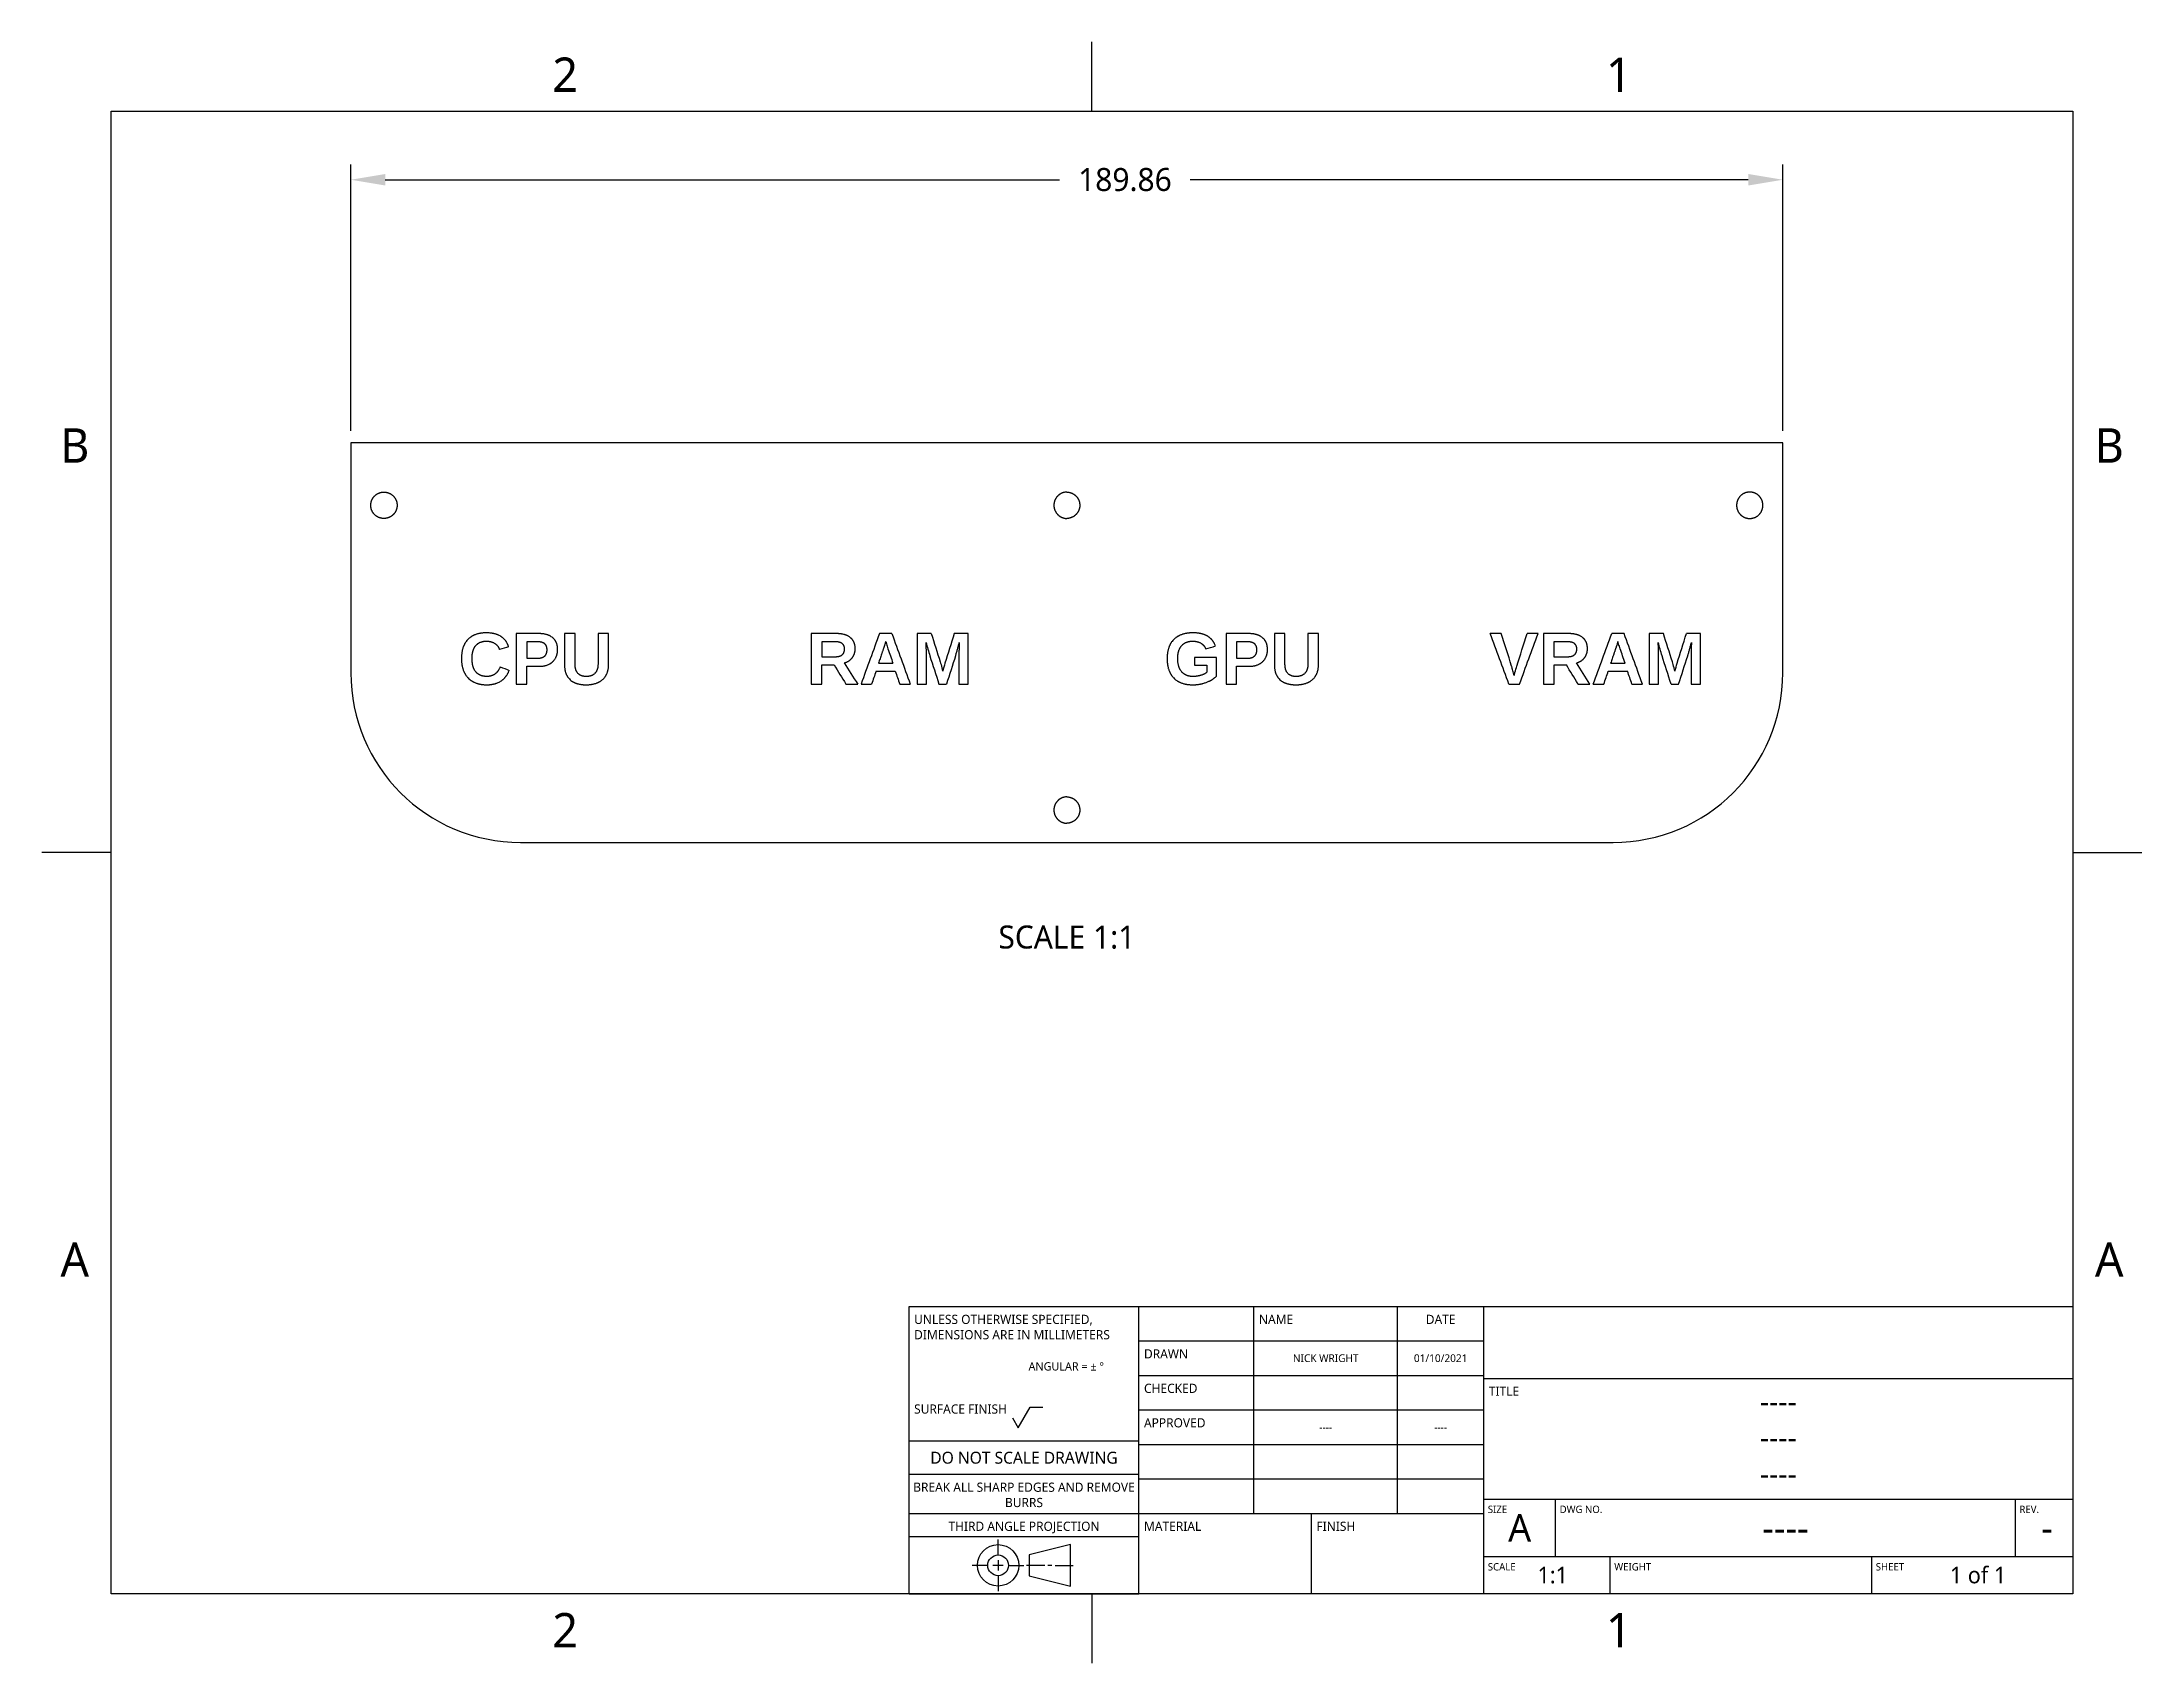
# Model space of a CAD drawing. Extents: x 0 to 11, y 0 to 8.5.
import ezdxf

# ---------------------------------------------------------------- set-up
doc = ezdxf.new("R2010")
doc.units = 0
doc.header["$LTSCALE"] = 0.5
doc.header["$MEASUREMENT"] = 0
doc.header["$PDMODE"] = 33
doc.header["$PDSIZE"] = 0.03937
doc.layers.get('DEFPOINTS').update_dxf_attribs({"linetype": 'CONTINUOUS'})
for name, color, linetype in [('ANNOTATION_TEXT', 7, 'CONTINUOUS'), ('BORDER_FRAME', 7, 'CONTINUOUS'), ('BORDER_ZONES', 7, 'CONTINUOUS'), ('MODELSKETCH_VISIBLE', 7, 'CONTINUOUS'), ('TITLE_BLOCK', 7, 'CONTINUOUS')]:
    doc.layers.add(name, color=color, linetype=linetype)
doc.styles.add('ONSHAPE-STANDARD', font='NotoSans-Regular.ttf')
doc.styles.add('ONSHAPE-STANDARD-DIMENSION', font='')
doc.styles.add('ONSHAPE-STANDARD-FIELDS', font='')
doc.styles.add('ONSHAPE-STANDARD-VIEW-LABE', font='NotoSans-Regular.ttf', dxfattribs={"height": 0.12})
doc.styles.get('ONSHAPE-STANDARD-DIMENSION').set_extended_font_data('Noto Sans')
doc.styles.get('ONSHAPE-STANDARD-FIELDS').set_extended_font_data('Noto Sans')
doc.dimstyles.new('ONSHAPE-STANDARD$0', dxfattribs={"dimtxt": 0.12, "dimasz": 0.18, "dimexe": 0.08, "dimexo": 0.0625, "dimgap": 0.09, "dimtad": 0, "dimtih": 1, "dimtoh": 1, "dimlfac": 25.4, "dimzin": 11, "dimtxsty": 'ONSHAPE-STANDARD-DIMENSION', "dimcen": 0.09, "dimclrd": 7, "dimclre": 7, "dimclrt": 7, "dimadec": 1, "dimazin": 3, "dimtfac": 1, "dimtofl": 0, "dimtmove": 0, "dimatfit": 3, "dimtolj": 1, "dimtzin": 11})

msp = doc.modelspace()

# ---------------------------------------------------------------- texts
at = {"layer": 'ANNOTATION_TEXT', "color": 7, "insert": (5.36866, 3.86879), "char_height": 0.12, "attachment_point": 2, "style": 'ONSHAPE-STANDARD-VIEW-LABE'}
msp.add_mtext('SCALE 1:1', dxfattribs=at)
at = {"layer": 'BORDER_ZONES', "char_height": 0.18, "attachment_point": 5, "style": 'ONSHAPE-STANDARD'}
for s, insert in [('2', (2.75, 8.31)), ('1', (8.25, 8.31)), ('B', (0.19, 6.375)), ('B', (10.81, 6.375)), ('A', (0.19, 2.125)), ('A', (10.81, 2.125)), ('2', (2.75, 0.19)), ('1', (8.25, 0.19))]:
    msp.add_mtext(s, dxfattribs=dict(at, insert=insert))
at = {"layer": 'TITLE_BLOCK'}
for s, insert, char_height, width, attachment_point, style in [('UNLESS OTHERWISE SPECIFIED, DIMENSIONS ARE IN MILLIMETERS', (4.5714, 1.8368), 0.048, 1.2, 1, 'ONSHAPE-STANDARD'), ('NAME', (6.3714, 1.8368), 0.048, 0.75, 1, 'ONSHAPE-STANDARD'), ('DATE', (7.32, 1.8368), 0.048, 0.45, 2, 'ONSHAPE-STANDARD'), ('DRAWN', (5.7714, 1.6568), 0.048, 0.6, 1, 'ONSHAPE-STANDARD'), ('^JANGULAR = ± °^J', (5.16876, 1.66112), 0.0432, 0.6, 1, 'ONSHAPE-STANDARD'), ('NICK WRIGHT', (6.72, 1.61), 0.04032, 0.75, 5, 'ONSHAPE-STANDARD-FIELDS'), ('01/10/2021', (7.32, 1.61), 0.04032, 0.45, 5, 'ONSHAPE-STANDARD-FIELDS'), ('CHECKED', (5.7714, 1.4768), 0.048, 0.6, 1, 'ONSHAPE-STANDARD'), ('TITLE', (7.5714, 1.4618), 0.048, 0.375, 1, 'ONSHAPE-STANDARD'), ('SURFACE FINISH', (4.5714, 1.3688), 0.048, 0.6, 1, 'ONSHAPE-STANDARD'), ('----', (9.0825, 1.385), 0.1152, 2.775, 5, 'ONSHAPE-STANDARD-FIELDS'), ('APPROVED', (5.7714, 1.2968), 0.048, 0.6, 1, 'ONSHAPE-STANDARD'), ('----', (6.72, 1.25), 0.04032, 0.75, 5, 'ONSHAPE-STANDARD-FIELDS'), ('----', (7.32, 1.25), 0.04032, 0.45, 5, 'ONSHAPE-STANDARD-FIELDS'), ('DO NOT SCALE DRAWING', (5.145, 1.12184), 0.0624, 1.2, 2, 'ONSHAPE-STANDARD'), ('----', (9.0825, 1.196), 0.1152, 2.775, 5, 'ONSHAPE-STANDARD-FIELDS'), ('----', (9.0825, 1.007), 0.1152, 2.775, 5, 'ONSHAPE-STANDARD-FIELDS'), ('BREAK ALL SHARP EDGES AND REMOVE BURRS', (5.145, 0.9608), 0.048, 1.2, 2, 'ONSHAPE-STANDARD'), ('SIZE', (7.56612, 0.84044), 0.0384, 0.375, 1, 'ONSHAPE-STANDARD'), ('A', (7.7325, 0.725), 0.144, 0.375, 5, 'ONSHAPE-STANDARD-FIELDS'), ('DWG NO.', (7.94112, 0.84044), 0.0384, 2.4, 1, 'ONSHAPE-STANDARD'), ('REV.', (10.34112, 0.84044), 0.0384, 0.3, 1, 'ONSHAPE-STANDARD'), ('THIRD ANGLE PROJECTION', (5.145, 0.7568), 0.048, 1.2, 2, 'ONSHAPE-STANDARD'), ('MATERIAL', (5.7714, 0.7568), 0.048, 0.9, 1, 'ONSHAPE-STANDARD'), ('FINISH', (6.6714, 0.7568), 0.048, 0.9, 1, 'ONSHAPE-STANDARD'), ('----', (9.12, 0.725), 0.144, 2.4, 5, 'ONSHAPE-STANDARD-FIELDS'), ('-', (10.485, 0.725), 0.144, 0.27, 5, 'ONSHAPE-STANDARD-FIELDS'), ('SCALE', (7.56612, 0.54044), 0.0384, 0.66, 1, 'ONSHAPE-STANDARD'), ('1:1', (7.905, 0.4775), 0.0864, 0.6, 5, 'ONSHAPE-STANDARD-FIELDS'), ('WEIGHT', (8.22612, 0.54044), 0.0384, 1.365, 1, 'ONSHAPE-STANDARD'), ('SHEET', (9.59112, 0.54044), 0.0384, 1.05, 1, 'ONSHAPE-STANDARD'), ('1 of 1', (10.125, 0.4775), 0.0864, 0.99, 5, 'ONSHAPE-STANDARD-FIELDS')]:
    msp.add_mtext(s, dxfattribs=dict(at, insert=insert, char_height=char_height, width=width, attachment_point=attachment_point, style=style))

# ---------------------------------------------------------------- blocks, each defined once
blk = doc.blocks.new('*D1')
at = {"layer": 'ANNOTATION_TEXT', "color": 7}
for p, q in [((1.631, 6.452), (1.631, 7.842)), ((9.106, 6.452), (9.106, 7.842)), ((1.811, 7.762), (5.331, 7.762)), ((8.926, 7.762), (6.013, 7.762))]:
    blk.add_line(p, q, dxfattribs=at)
for points in [[(1.811, 7.792), (1.811, 7.732), (1.631, 7.762)], [(8.926, 7.732), (8.926, 7.792), (9.106, 7.762)]]:
    blk.add_solid(points, dxfattribs=at)
at = {"layer": 'DEFPOINTS', "color": 0}
for p in [(9.106, 7.762), (1.631, 6.389), (9.106, 6.389)]:
    blk.add_point(p, dxfattribs=at)
at = {"layer": 'ANNOTATION_TEXT', "color": 7, "insert": (5.672, 7.762), "char_height": 0.12, "attachment_point": 5, "style": 'ONSHAPE-STANDARD-DIMENSION'}
blk.add_mtext('\\A1;189.86', dxfattribs=at)

# ---------------------------------------------------------------- dimensions: what is measured, and where the dimension line sits
at = {"layer": 'ANNOTATION_TEXT'}
dim = msp.add_linear_dim(base=(9.10612, 7.76221), p1=(1.63119, 6.38916), p2=(9.10612, 6.38916), dimstyle='ONSHAPE-STANDARD$0', override={"dimlfac": 25.4, "dimpost": ''}, dxfattribs=at)
dim.commit()
dim.dimension.update_dxf_attribs({"geometry": '*D1', "text_midpoint": (5.672, 7.76221), "dimtype": 160})

# ---------------------------------------------------------------- linework, layer by layer
at = {"layer": 'BORDER_FRAME'}
for p, q in [((0.38, 0.38), (0.38, 8.12)), ((0.38, 8.12), (10.62, 8.12)), ((10.62, 8.12), (10.62, 0.38)), ((10.62, 0.38), (0.38, 0.38))]:
    msp.add_line(p, q, dxfattribs=at)
at = {"layer": 'BORDER_ZONES'}
for p, q in [((5.5, 8.12), (5.5, 8.481)), ((0.38, 4.25), (0.019, 4.25)), ((10.62, 4.25), (10.981, 4.25)), ((5.5, 0.38), (5.5, 0.019))]:
    msp.add_line(p, q, dxfattribs=at)
at = {"layer": 'MODELSKETCH_VISIBLE'}
for p, q in [((9.10612, 6.38916), (1.63119, 6.38916)), ((1.63119, 6.38916), (1.63119, 5.18837)), ((1.63119, 6.38916), (1.63119, 5.18837)), ((9.10612, 6.38916), (1.63119, 6.38916)), ((9.10612, 5.18837), (9.10612, 6.38916)), ((9.10612, 5.18837), (9.10612, 6.38916)), ((2.61249, 5.39264), (2.49435, 5.39264)), ((2.49435, 5.39264), (2.49435, 5.12931)), ((2.74672, 5.39264), (2.74672, 5.22799)), ((2.8018, 5.39264), (2.74672, 5.39264)), ((2.8018, 5.2323), (2.8018, 5.39264)), ((2.97657, 5.39264), (2.92148, 5.39264)), ((2.92148, 5.39264), (2.92148, 5.23415)), ((2.97657, 5.2308), (2.97657, 5.39264)), ((4.03407, 5.39264), (4.03407, 5.12931)), ((4.16562, 5.39264), (4.03407, 5.39264)), ((4.45545, 5.39264), (4.39045, 5.39264)), ((4.58683, 5.39264), (4.58683, 5.12931)), ((4.66068, 5.39264), (4.58683, 5.39264)), ((4.85445, 5.39264), (4.78101, 5.39264)), ((4.85445, 5.12931), (4.85445, 5.39264)), ((6.19961, 5.39264), (6.19961, 5.12931)), ((6.31789, 5.39264), (6.19961, 5.39264)), ((6.45226, 5.39264), (6.45226, 5.22799)), ((6.50739, 5.39264), (6.45226, 5.39264)), ((6.50739, 5.2323), (6.50739, 5.39264)), ((6.62716, 5.39264), (6.62716, 5.23415)), ((6.68228, 5.39264), (6.62716, 5.39264)), ((6.68228, 5.2308), (6.68228, 5.39264)), ((7.63616, 5.39264), (7.57867, 5.39264)), ((7.8285, 5.39264), (7.77156, 5.39264)), ((7.85671, 5.39264), (7.85671, 5.12931)), ((7.98814, 5.39264), (7.85671, 5.39264)), ((8.27766, 5.39264), (8.21274, 5.39264)), ((8.40887, 5.39264), (8.40887, 5.12931)), ((8.48262, 5.39264), (8.40887, 5.39264)), ((8.67607, 5.39264), (8.60276, 5.39264)), ((8.67607, 5.12931), (8.67607, 5.39264)), ((2.54962, 5.34988), (2.54962, 5.26442)), ((2.60654, 5.34988), (2.54962, 5.34988)), ((2.54962, 5.26442), (2.60803, 5.26442)), ((4.15988, 5.34988), (4.08927, 5.34988)), ((4.08927, 5.34988), (4.08927, 5.27213)), ((4.08927, 5.27213), (4.16138, 5.27213)), ((4.63581, 5.12931), (4.63581, 5.28894)), ((4.80547, 5.28894), (4.80547, 5.12931)), ((6.15028, 5.26818), (6.03557, 5.26818)), ((6.03557, 5.26818), (6.03557, 5.22746)), ((6.15028, 5.17136), (6.15028, 5.26818)), ((6.25468, 5.34988), (6.25468, 5.26442)), ((6.31167, 5.34988), (6.25468, 5.34988)), ((6.25468, 5.26442), (6.31316, 5.26442)), ((7.91159, 5.34988), (7.91159, 5.27213)), ((7.98215, 5.34988), (7.91159, 5.34988)), ((7.91159, 5.27213), (7.98364, 5.27213)), ((8.45778, 5.12931), (8.45778, 5.28894)), ((8.62718, 5.28894), (8.62718, 5.12931)), ((2.54942, 5.22201), (2.61476, 5.22201)), ((2.54942, 5.12931), (2.54942, 5.22201)), ((4.0892, 5.22931), (4.15384, 5.22931)), ((4.0892, 5.12931), (4.0892, 5.22931)), ((4.37287, 5.1966), (4.47321, 5.1966)), ((4.38525, 5.2381), (4.46096, 5.2381)), ((6.03557, 5.22746), (6.09986, 5.22746)), ((6.09986, 5.22746), (6.09986, 5.19097)), ((6.25475, 5.22201), (6.32017, 5.22201)), ((6.25475, 5.12931), (6.25475, 5.22201)), ((7.91179, 5.12931), (7.91179, 5.22931)), ((7.91179, 5.22931), (7.97637, 5.22931)), ((8.19518, 5.1966), (8.2954, 5.1966)), ((8.20729, 5.2381), (8.2829, 5.2381)), ((2.49435, 5.12931), (2.54942, 5.12931)), ((4.03407, 5.12931), (4.0892, 5.12931)), ((4.21495, 5.12931), (4.27701, 5.12931)), ((4.29435, 5.12931), (4.34949, 5.12931)), ((4.49659, 5.12931), (4.55113, 5.12931)), ((4.58683, 5.12931), (4.63581, 5.12931)), ((4.70105, 5.12931), (4.74028, 5.12931)), ((4.80547, 5.12931), (4.85445, 5.12931)), ((6.19961, 5.12931), (6.25475, 5.12931)), ((7.67596, 5.12931), (7.73177, 5.12931)), ((7.85671, 5.12931), (7.91179, 5.12931)), ((8.03743, 5.12931), (8.09943, 5.12931)), ((8.11675, 5.12931), (8.17183, 5.12931)), ((8.31875, 5.12931), (8.37322, 5.12931)), ((8.40887, 5.12931), (8.45778, 5.12931)), ((8.52293, 5.12931), (8.5621, 5.12931)), ((8.62718, 5.12931), (8.67607, 5.12931)), ((2.51702, 4.30254), (8.2203, 4.30254)), ((2.51702, 4.30254), (8.2203, 4.30254))]:
    msp.add_line(p, q, dxfattribs=at)
for centre, start, end in [((2.51702, 5.18837), 180, 270), ((2.51702, 5.18837), 180, 270), ((8.2203, 5.18837), 270, 0), ((8.2203, 5.18837), 270, 0)]:
    msp.add_arc(centre, 0.88583, start, end, dxfattribs=at)
for centre, major_axis, ratio, start_param, end_param in [((5.36859, 5.54135), (-55.3188, -151.58347), 0.00537853, 4.71533284, 4.71707003), ((5.36859, 5.42218), (55.31878, -152.24665), 0.00536058, 4.71063526, 4.71236489), ((5.36859, 6.06834), (55.31845, -173.07434), 0.00484326, 4.71474506, 4.71559583), ((5.36859, 4.3184), (-55.3184, -176.71092), 0.00476157, 4.70780043, 4.70867499), ((5.36885, 3.87445), (55.27106, -149.62573), 0.01629386, 1.57316414, 1.57492411), ((5.36885, 3.82177), (55.26771, -172.49927), 0.01456641, 1.57425545, 1.57523597), ((5.36885, 6.54605), (-55.26762, -173.26342), 0.01451407, 1.56779287, 1.56876905), ((5.36885, 6.23924), (-55.27092, -150.45755), 0.01622526, 1.56937972, 1.57112993), ((5.36885, 5.19158), (-55.27073, -151.58114), 0.01613333, 1.57626814, 1.57800533), ((5.36885, 5.77348), (55.27062, -152.24435), 0.01607946, 1.56072782, 1.56245745), ((5.36885, 6.4677), (55.26764, -173.07268), 0.0145271, 1.55909506, 1.55994584), ((5.36885, 3.91065), (-55.26721, -176.70935), 0.01428198, 1.58277514, 1.58364971), ((5.36846, 5.36239), (-55.32447, -15.09072), 0.01272784, 4.7616028, 4.76248167), ((5.36866, 5.43566), (-55.31804, -212.07829), 0.0040788, 4.71384691, 4.71386637), ((5.36866, 5.28075), (55.31835, -181.06281), 0.0046669, 4.71056912, 4.71064046), ((5.36866, 5.28255), (55.31842, -175.47026), 0.00478917, 4.71055647, 4.71070133), ((5.36866, 5.28515), (55.31863, -160.88682), 0.0051353, 4.71044546, 4.7109157), ((5.36859, 6.00695), (55.31821, -193.55408), 0.00441278, 4.71454111, 4.71490325), ((5.36859, 5.92229), (55.31848, -171.13041), 0.00488792, 4.7145844, 4.71544273), ((5.36859, 4.21498), (-55.31848, -171.13041), 0.00488792, 4.70776773, 4.70862607), ((5.36872, 5.37254), (-55.32475, -16.66058), 0.00461122, 1.58251539, 1.58343426), ((5.36866, 4.9463), (-55.26394, -212.07733), 0.01223347, 1.5758781, 1.57589756), ((5.36866, 5.69854), (55.26672, -181.06134), 0.01399795, 1.56453891, 1.56461026), ((5.36866, 5.68744), (55.26736, -175.46866), 0.0143648, 1.56414228, 1.56428713), ((5.36866, 5.65638), (55.26927, -160.88482), 0.01540342, 1.56290495, 1.56337519), ((5.36885, 6.45356), (55.26546, -193.55285), 0.01323547, 1.56093429, 1.56129643), ((5.36885, 6.31716), (55.26788, -171.12871), 0.01466112, 1.55912014, 1.55997848), ((5.36885, 3.8201), (-55.26788, -171.12871), 0.01466112, 1.58318168, 1.58404004), ((5.36846, 5.14818), (55.32373, -20.85591), 0.01654583, 4.66513327, 4.66600133), ((5.36859, 4.75334), (55.32071, -90.51088), 0.00743133, 4.70258832, 4.70369313), ((5.36859, 4.86878), (55.32095, -85.9359), 0.00760098, 4.70317671, 4.7044642), ((5.36859, 5.40335), (-55.31866, -159.18236), 0.0051785, 4.71548744, 4.71591012), ((5.36859, 5.27859), (55.31866, -159.18236), 0.0051785, 4.71110447, 4.71152714), ((5.36859, 6.15277), (55.31824, -190.83032), 0.00446607, 4.71584922, 4.71592381), ((5.36859, 6.2821), (55.318, -217.61078), 0.00398785, 4.7162047, 4.71636685), ((5.36859, 4.20619), (-55.31816, -198.27047), 0.00432315, 4.70839058, 4.70860354), ((5.36885, 6.97716), (-55.26282, -228.9587), 0.01143476, 1.56567992, 1.56575019), ((5.36885, 6.70683), (-55.26539, -194.327), 0.01319065, 1.56674156, 1.56691452), ((5.36885, 4.96219), (55.28799, -90.50342), 0.02229554, 1.55902333, 1.56012814), ((5.36885, 5.06707), (55.29009, -85.92768), 0.02280499, 1.55684781, 1.5581353), ((5.36885, 5.03605), (-55.26952, -159.1803), 0.01553305, 1.57677547, 1.57719814), ((5.36885, 5.64589), (55.26952, -159.1803), 0.01553305, 1.56215788, 1.56258056), ((5.36885, 6.5931), (55.26572, -190.82904), 0.01339535, 1.55978001, 1.5598546), ((5.36885, 6.78422), (55.26355, -217.60989), 0.01196062, 1.56045977, 1.56062193), ((5.36885, 3.7487), (-55.26504, -198.26932), 0.01296658, 1.58170966, 1.58192263)]:
    msp.add_ellipse(centre, major_axis=major_axis, ratio=ratio, start_param=start_param, end_param=end_param, dxfattribs=at)
for points, knots in [([(1.73512, 6.06258), (1.73512, 6.06201), (1.73513, 6.06088), (1.73522, 6.05861), (1.73543, 6.05581), (1.73584, 6.05246), (1.73641, 6.04915), (1.73703, 6.04641), (1.7376, 6.04423), (1.73807, 6.0426), (1.73858, 6.04098), (1.73913, 6.03937), (1.73972, 6.03777), (1.74056, 6.03567), (1.7417, 6.0331), (1.74321, 6.03009), (1.74487, 6.02716), (1.74637, 6.02479), (1.74764, 6.02293), (1.74863, 6.02155), (1.74966, 6.0202), (1.75108, 6.01842), (1.75292, 6.01628), (1.75525, 6.01384), (1.75768, 6.01152), (1.76022, 6.00932), (1.76243, 6.00759), (1.76426, 6.00626), (1.76565, 6.0053), (1.76684, 6.00453), (1.7678, 6.00393), (1.76925, 6.00304), (1.77146, 6.00179), (1.77447, 6.00027), (1.77754, 5.99891), (1.78068, 5.9977), (1.78387, 5.99664), (1.78713, 5.99573), (1.79046, 5.99498), (1.79379, 5.9944), (1.79713, 5.99399), (1.80048, 5.99374), (1.80384, 5.99366), (1.80721, 5.99374), (1.80974, 5.99392), (1.81143, 5.9941), (1.81256, 5.99423), (1.81396, 5.99442), (1.81563, 5.99469), (1.81785, 5.9951), (1.82058, 5.99572), (1.82382, 5.99662), (1.82701, 5.99767), (1.82963, 5.99868), (1.83171, 5.99957), (1.83325, 6.00028), (1.83478, 6.00102), (1.83679, 6.00207), (1.83924, 6.00346), (1.84208, 6.00526), (1.84483, 6.0072), (1.84748, 6.00927), (1.84961, 6.01111), (1.85126, 6.01264), (1.85228, 6.01363), (1.85308, 6.01444), (1.85386, 6.01526), (1.85482, 6.0163), (1.85594, 6.01756), (1.85739, 6.01929), (1.85912, 6.0215), (1.86105, 6.02425), (1.86285, 6.0271), (1.86424, 6.02955), (1.86528, 6.03155), (1.86603, 6.03309), (1.86674, 6.03464), (1.86763, 6.03672), (1.86864, 6.03934), (1.8697, 6.04254), (1.8706, 6.04579), (1.87121, 6.04853), (1.87163, 6.05074), (1.8719, 6.05241), (1.87213, 6.05409), (1.87232, 6.05579), (1.87246, 6.05749), (1.8726, 6.05974), (1.87267, 6.06256), (1.87259, 6.06593), (1.87234, 6.06928), (1.87194, 6.07263), (1.87146, 6.07541), (1.87099, 6.07763), (1.8706, 6.07929), (1.87017, 6.08093), (1.86954, 6.0831), (1.86866, 6.08578), (1.86745, 6.08892), (1.86609, 6.092), (1.86483, 6.09451), (1.86375, 6.09648), (1.8629, 6.09795), (1.86216, 6.09916), (1.86154, 6.10012), (1.86061, 6.10154), (1.85915, 6.10362), (1.85639, 6.10717), (1.85338, 6.1105), (1.85013, 6.1136), (1.84821, 6.11526), (1.84689, 6.11634), (1.846, 6.11704), (1.84443, 6.11825), (1.84212, 6.11987), (1.83928, 6.12168), (1.83636, 6.12334), (1.83336, 6.12486), (1.83028, 6.12623), (1.82791, 6.12715), (1.82631, 6.12771), (1.82523, 6.12808), (1.82388, 6.12851), (1.82226, 6.12898), (1.82008, 6.12956), (1.81734, 6.13017), (1.81404, 6.13075), (1.8107, 6.13117), (1.8079, 6.13138), (1.80565, 6.13146), (1.80395, 6.13149), (1.80225, 6.13147), (1.80055, 6.1314), (1.79886, 6.1313), (1.79662, 6.13111), (1.79384, 6.13077), (1.79053, 6.1302), (1.78725, 6.12946), (1.78454, 6.12871), (1.78239, 6.12803), (1.78105, 6.12757), (1.77998, 6.12719), (1.77892, 6.12678), (1.77761, 6.12626), (1.77606, 6.12559), (1.77401, 6.12466), (1.77151, 6.1234), (1.76858, 6.12174), (1.76621, 6.12024), (1.76436, 6.11897), (1.76299, 6.11798), (1.76164, 6.11696), (1.76031, 6.11589), (1.75901, 6.1148), (1.75732, 6.1133), (1.75528, 6.11136), (1.75296, 6.10892), (1.75076, 6.10637), (1.74903, 6.10416), (1.74771, 6.10234), (1.74676, 6.10094), (1.74583, 6.09952), (1.74493, 6.09807), (1.74408, 6.0966), (1.74299, 6.09462), (1.74172, 6.0921), (1.74036, 6.08903), (1.73914, 6.08589), (1.73826, 6.08322), (1.73763, 6.08106), (1.7372, 6.07942), (1.7368, 6.07777), (1.73633, 6.07554), (1.73584, 6.07275), (1.73543, 6.06938), (1.73522, 6.06655), (1.73513, 6.06429), (1.73512, 6.06315), (1.73512, 6.06258)], [0, 0, 0, 0, 0.000042742, 0.0000854839, 0.0001709679, 0.0002564518, 0.0003419357, 0.0004274196, 0.0004701616, 0.0005129036, 0.0005556455, 0.0005983875, 0.0006411295, 0.0006838714, 0.0007693554, 0.0008548393, 0.0009403232, 0.0010258072, 0.0010685491, 0.0011112911, 0.001154033, 0.001196775, 0.0012822589, 0.0013677429, 0.0014532268, 0.0015387107, 0.0016241947, 0.0016669366, 0.0017096786, 0.0017524206, 0.0017737915, 0.0017951625, 0.0018806465, 0.0019661304, 0.0020516143, 0.0021370982, 0.0022225822, 0.0023080661, 0.00239355, 0.002479034, 0.0025645179, 0.0026500018, 0.0027354857, 0.0028209697, 0.0029064536, 0.0029278246, 0.0029491956, 0.0029919375, 0.0030346795, 0.0030774215, 0.0031629054, 0.0032483893, 0.0033338733, 0.0034193572, 0.0034620991, 0.0035048411, 0.0035475831, 0.003590325, 0.003675809, 0.0037612929, 0.0038467768, 0.0039322608, 0.0040177447, 0.0040604867, 0.0041032286, 0.0041245996, 0.0041459706, 0.0041887125, 0.0042314545, 0.0042741965, 0.0043596804, 0.0044451643, 0.0045306483, 0.0046161322, 0.0046588742, 0.0047016161, 0.0047443581, 0.0047871001, 0.004872584, 0.0049580679, 0.0050435518, 0.0051290358, 0.0051717777, 0.0052145197, 0.0052572617, 0.0053000036, 0.0053427456, 0.0053854876, 0.0054709715, 0.0055564554, 0.0056419394, 0.0057274233, 0.0058129072, 0.0058556492, 0.0058983911, 0.0059411331, 0.0059838751, 0.006069359, 0.0061548429, 0.0062403269, 0.0063258108, 0.0063685528, 0.0064112947, 0.0064540367, 0.0064754077, 0.0064967786, 0.0065822626, 0.0066677465, 0.0068387144, 0.0069241983, 0.0070096822, 0.0070310532, 0.0070524242, 0.0070951662, 0.0071806501, 0.007266134, 0.0073516179, 0.0074371019, 0.0075225858, 0.0076080697, 0.0076294407, 0.0076508117, 0.0076935537, 0.0077362956, 0.0077790376, 0.0078645215, 0.0079500054, 0.0080354894, 0.0081209733, 0.0081637153, 0.0082064572, 0.0082491992, 0.0082919412, 0.0083346831, 0.0083774251, 0.008462909, 0.008548393, 0.0086338769, 0.0087193608, 0.0087621028, 0.0088048447, 0.0088262157, 0.0088475867, 0.0088903287, 0.0089330706, 0.0089758126, 0.0090612965, 0.0091467805, 0.0092322644, 0.0092750064, 0.0093177483, 0.0093604903, 0.0094032323, 0.0094459742, 0.0094887162, 0.0095742001, 0.009659684, 0.009745168, 0.0098306519, 0.0098733939, 0.0099161358, 0.0099588778, 0.0100016198, 0.0100443617, 0.0100871037, 0.0101725876, 0.0102580715, 0.0103435555, 0.0104290394, 0.0104717814, 0.0105145233, 0.0105572653, 0.0106000073, 0.0106854912, 0.0107709751, 0.0108564591, 0.010899201, 0.010941943, 0.010941943, 0.010941943, 0.010941943]), ([(5.36866, 6.13147), (5.36641, 6.13142), (5.36195, 6.13112), (5.35649, 6.13021), (5.35271, 6.1293), (5.35057, 6.1287), (5.34897, 6.12821), (5.34764, 6.12777), (5.34659, 6.12739), (5.34553, 6.127), (5.34423, 6.1265), (5.34216, 6.12564), (5.33963, 6.12447), (5.33668, 6.12294), (5.33381, 6.12126), (5.33148, 6.11975), (5.32966, 6.11847), (5.32832, 6.11748), (5.32722, 6.11662), (5.32634, 6.11591), (5.32548, 6.1152), (5.32441, 6.11428), (5.32276, 6.11278), (5.32076, 6.11085), (5.31849, 6.10841), (5.31634, 6.10588), (5.31465, 6.10368), (5.31336, 6.10187), (5.31242, 6.10048), (5.31151, 6.09907), (5.31064, 6.09763), (5.3098, 6.09617), (5.30873, 6.0942), (5.3075, 6.09171), (5.30616, 6.08866), (5.30498, 6.08556), (5.30412, 6.08292), (5.30351, 6.08078), (5.30308, 6.07916), (5.3027, 6.07753), (5.30235, 6.07588), (5.30205, 6.07422), (5.3017, 6.07202), (5.30136, 6.06926), (5.30112, 6.06594), (5.30104, 6.06261), (5.3011, 6.05984), (5.30124, 6.05762), (5.30138, 6.05595), (5.30156, 6.05428), (5.30178, 6.05261), (5.30205, 6.05095), (5.30245, 6.04875), (5.30305, 6.04604), (5.30393, 6.04283), (5.30496, 6.03967), (5.30595, 6.03707), (5.30681, 6.03502), (5.3075, 6.03349), (5.30823, 6.03198), (5.30925, 6.02998), (5.31061, 6.02754), (5.31238, 6.02471), (5.31427, 6.02197), (5.3163, 6.01933), (5.31845, 6.01679), (5.32035, 6.01475), (5.32194, 6.01317), (5.32357, 6.01163), (5.32567, 6.00978), (5.32827, 6.0077), (5.33097, 6.00575), (5.33376, 6.00394), (5.33615, 6.00253), (5.33811, 6.00148), (5.33961, 6.00072), (5.34113, 6), (5.34318, 5.99909), (5.34577, 5.99804), (5.34892, 5.99695), (5.35211, 5.99601), (5.35534, 5.99523), (5.35862, 5.9946), (5.36138, 5.99421), (5.36361, 5.99397), (5.36585, 5.99379), (5.36753, 5.99372), (5.36866, 5.9937)], [0, 0, 0, 0, 0.00016889198, 0.00033778395, 0.00042222994, 0.00046445293, 0.00050667593, 0.00054889892, 0.00057001042, 0.00059112191, 0.00063334491, 0.0006755679, 0.00076001389, 0.00084445988, 0.00092890586, 0.00101335185, 0.00105557485, 0.00109779784, 0.00114002083, 0.00116113233, 0.00118224383, 0.00122446682, 0.00126668981, 0.0013511358, 0.00143558179, 0.00152002778, 0.00160447377, 0.00164669676, 0.00168891975, 0.00173114275, 0.00177336574, 0.00181558873, 0.00185781173, 0.00194225772, 0.0020267037, 0.00211114969, 0.00219559568, 0.00223781867, 0.00228004167, 0.00232226466, 0.00236448765, 0.00240671065, 0.00244893364, 0.00253337963, 0.00261782562, 0.00270227161, 0.00278671759, 0.00282894059, 0.00287116358, 0.00291338657, 0.00295560957, 0.00299783256, 0.00304005556, 0.00312450154, 0.00320894753, 0.00329339352, 0.00337783951, 0.0034200625, 0.00346228549, 0.00350450849, 0.00354673148, 0.00363117747, 0.00371562346, 0.00380006944, 0.00388451543, 0.00396896142, 0.00405340741, 0.0040956304, 0.0041378534, 0.00422229938, 0.00430674537, 0.00439119136, 0.00447563735, 0.00456008333, 0.00460230633, 0.00464452932, 0.00468675232, 0.00472897531, 0.0048134213, 0.00489786728, 0.00498231327, 0.00506675926, 0.00515120525, 0.00523565123, 0.00527787423, 0.00532009722, 0.00540454321, 0.00540454321, 0.00540454321, 0.00540454321]), ([(5.36866, 6.13147), (5.3709, 6.13142), (5.37536, 6.13112), (5.38083, 6.13021), (5.3846, 6.1293), (5.38674, 6.1287), (5.38834, 6.12821), (5.38967, 6.12777), (5.39073, 6.12739), (5.39178, 6.127), (5.39309, 6.1265), (5.39515, 6.12564), (5.39768, 6.12447), (5.40063, 6.12294), (5.4035, 6.12126), (5.40583, 6.11975), (5.40765, 6.11847), (5.40899, 6.11748), (5.4101, 6.11662), (5.41097, 6.11591), (5.41184, 6.1152), (5.4129, 6.11428), (5.41456, 6.11278), (5.41655, 6.11085), (5.41883, 6.10841), (5.42098, 6.10588), (5.42267, 6.10368), (5.42396, 6.10187), (5.42489, 6.10048), (5.4258, 6.09907), (5.42668, 6.09763), (5.42751, 6.09617), (5.42858, 6.0942), (5.42982, 6.09171), (5.43115, 6.08866), (5.43233, 6.08556), (5.43319, 6.08292), (5.43381, 6.08078), (5.43423, 6.07916), (5.43461, 6.07753), (5.43496, 6.07588), (5.43526, 6.07422), (5.43561, 6.07202), (5.43595, 6.06926), (5.43619, 6.06594), (5.43627, 6.06261), (5.43621, 6.05984), (5.43608, 6.05762), (5.43593, 6.05595), (5.43575, 6.05428), (5.43553, 6.05261), (5.43527, 6.05095), (5.43486, 6.04875), (5.43426, 6.04604), (5.43338, 6.04283), (5.43235, 6.03967), (5.43137, 6.03707), (5.4305, 6.03502), (5.42981, 6.03349), (5.42909, 6.03198), (5.42806, 6.02998), (5.4267, 6.02754), (5.42493, 6.02471), (5.42304, 6.02197), (5.42102, 6.01933), (5.41886, 6.01679), (5.41696, 6.01475), (5.41538, 6.01317), (5.41374, 6.01163), (5.41165, 6.00978), (5.40904, 6.0077), (5.40634, 6.00575), (5.40356, 6.00394), (5.40116, 6.00253), (5.3992, 6.00148), (5.3977, 6.00072), (5.39619, 6), (5.39413, 5.99909), (5.39154, 5.99804), (5.38839, 5.99695), (5.3852, 5.99601), (5.38197, 5.99523), (5.3787, 5.9946), (5.37594, 5.99421), (5.37371, 5.99397), (5.37146, 5.99379), (5.36978, 5.99372), (5.36866, 5.9937)], [0, 0, 0, 0, 0.00016889198, 0.00033778395, 0.00042222994, 0.00046445293, 0.00050667593, 0.00054889892, 0.00057001042, 0.00059112191, 0.00063334491, 0.0006755679, 0.00076001389, 0.00084445988, 0.00092890586, 0.00101335185, 0.00105557485, 0.00109779784, 0.00114002083, 0.00116113233, 0.00118224383, 0.00122446682, 0.00126668981, 0.0013511358, 0.00143558179, 0.00152002778, 0.00160447377, 0.00164669676, 0.00168891975, 0.00173114275, 0.00177336574, 0.00181558873, 0.00185781173, 0.00194225772, 0.0020267037, 0.00211114969, 0.00219559568, 0.00223781867, 0.00228004167, 0.00232226466, 0.00236448765, 0.00240671065, 0.00244893364, 0.00253337963, 0.00261782562, 0.00270227161, 0.00278671759, 0.00282894059, 0.00287116358, 0.00291338657, 0.00295560957, 0.00299783256, 0.00304005556, 0.00312450154, 0.00320894753, 0.00329339352, 0.00337783951, 0.0034200625, 0.00346228549, 0.00350450849, 0.00354673148, 0.00363117747, 0.00371562346, 0.00380006944, 0.00388451543, 0.00396896142, 0.00405340741, 0.0040956304, 0.0041378534, 0.00422229938, 0.00430674537, 0.00439119136, 0.00447563735, 0.00456008333, 0.00460230633, 0.00464452932, 0.00468675232, 0.00472897531, 0.0048134213, 0.00489786728, 0.00498231327, 0.00506675926, 0.00515120525, 0.00523565123, 0.00527787423, 0.00532009722, 0.00540454321, 0.00540454321, 0.00540454321, 0.00540454321]), ([(9.00219, 6.06258), (9.00219, 6.06201), (9.00218, 6.06088), (9.0021, 6.05861), (9.00189, 6.05581), (9.00148, 6.05246), (9.0009, 6.04915), (9.00029, 6.04641), (8.99972, 6.04423), (8.99925, 6.0426), (8.99873, 6.04098), (8.99818, 6.03937), (8.99759, 6.03777), (8.99675, 6.03567), (8.99561, 6.0331), (8.9941, 6.03009), (8.99244, 6.02716), (8.99094, 6.02479), (8.98967, 6.02293), (8.98868, 6.02155), (8.98766, 6.0202), (8.98624, 6.01842), (8.98439, 6.01628), (8.98207, 6.01384), (8.97963, 6.01152), (8.97709, 6.00932), (8.97488, 6.00759), (8.97306, 6.00626), (8.97166, 6.0053), (8.97048, 6.00453), (8.96951, 6.00393), (8.96806, 6.00304), (8.96585, 6.00179), (8.96284, 6.00027), (8.95977, 5.99891), (8.95664, 5.9977), (8.95344, 5.99664), (8.95018, 5.99573), (8.94685, 5.99498), (8.94352, 5.9944), (8.94018, 5.99399), (8.93683, 5.99374), (8.93347, 5.99366), (8.9301, 5.99374), (8.92757, 5.99392), (8.92588, 5.9941), (8.92475, 5.99423), (8.92335, 5.99442), (8.92168, 5.99469), (8.91947, 5.9951), (8.91673, 5.99572), (8.91349, 5.99662), (8.9103, 5.99767), (8.90768, 5.99868), (8.90561, 5.99957), (8.90406, 6.00028), (8.90253, 6.00102), (8.90052, 6.00207), (8.89807, 6.00346), (8.89523, 6.00526), (8.89249, 6.0072), (8.88983, 6.00927), (8.8877, 6.01111), (8.88605, 6.01264), (8.88504, 6.01363), (8.88424, 6.01444), (8.88345, 6.01526), (8.88249, 6.0163), (8.88137, 6.01756), (8.87992, 6.01929), (8.8782, 6.0215), (8.87626, 6.02425), (8.87446, 6.0271), (8.87307, 6.02955), (8.87203, 6.03155), (8.87128, 6.03309), (8.87057, 6.03464), (8.86968, 6.03672), (8.86867, 6.03934), (8.86761, 6.04254), (8.86672, 6.04579), (8.8661, 6.04853), (8.86569, 6.05074), (8.86542, 6.05241), (8.86519, 6.05409), (8.865, 6.05579), (8.86485, 6.05749), (8.86471, 6.05974), (8.86464, 6.06256), (8.86472, 6.06593), (8.86497, 6.06928), (8.86538, 6.07263), (8.86586, 6.07541), (8.86632, 6.07763), (8.86672, 6.07929), (8.86715, 6.08093), (8.86777, 6.0831), (8.86865, 6.08578), (8.86986, 6.08892), (8.87122, 6.092), (8.87248, 6.09451), (8.87356, 6.09648), (8.87442, 6.09795), (8.87516, 6.09916), (8.87577, 6.10012), (8.8767, 6.10154), (8.87817, 6.10362), (8.88093, 6.10717), (8.88393, 6.1105), (8.88718, 6.1136), (8.8891, 6.11526), (8.89042, 6.11634), (8.89131, 6.11704), (8.89289, 6.11825), (8.89519, 6.11987), (8.89804, 6.12168), (8.90096, 6.12334), (8.90396, 6.12486), (8.90703, 6.12623), (8.9094, 6.12715), (8.91101, 6.12771), (8.91208, 6.12808), (8.91343, 6.12851), (8.91506, 6.12898), (8.91723, 6.12956), (8.91997, 6.13017), (8.92328, 6.13075), (8.92661, 6.13117), (8.92941, 6.13138), (8.93167, 6.13146), (8.93336, 6.13149), (8.93507, 6.13147), (8.93676, 6.1314), (8.93845, 6.1313), (8.94069, 6.13111), (8.94347, 6.13077), (8.94678, 6.1302), (8.95006, 6.12946), (8.95277, 6.12871), (8.95493, 6.12803), (8.95626, 6.12757), (8.95733, 6.12719), (8.95839, 6.12678), (8.9597, 6.12626), (8.96126, 6.12559), (8.9633, 6.12466), (8.96581, 6.1234), (8.96873, 6.12174), (8.9711, 6.12024), (8.97295, 6.11897), (8.97432, 6.11798), (8.97567, 6.11696), (8.977, 6.11589), (8.97831, 6.1148), (8.98, 6.1133), (8.98204, 6.11136), (8.98436, 6.10892), (8.98655, 6.10637), (8.98828, 6.10416), (8.9896, 6.10234), (8.99056, 6.10094), (8.99148, 6.09952), (8.99238, 6.09807), (8.99324, 6.0966), (8.99433, 6.09462), (8.99559, 6.0921), (8.99696, 6.08903), (8.99817, 6.08589), (8.99905, 6.08322), (8.99968, 6.08106), (9.00012, 6.07942), (9.00051, 6.07777), (9.00098, 6.07554), (9.00147, 6.07275), (9.00189, 6.06938), (9.0021, 6.06655), (9.00218, 6.06429), (9.00219, 6.06315), (9.00219, 6.06258)], [0, 0, 0, 0, 0.000042742, 0.0000854839, 0.0001709679, 0.0002564518, 0.0003419357, 0.0004274196, 0.0004701616, 0.0005129036, 0.0005556455, 0.0005983875, 0.0006411295, 0.0006838714, 0.0007693554, 0.0008548393, 0.0009403232, 0.0010258072, 0.0010685491, 0.0011112911, 0.001154033, 0.001196775, 0.0012822589, 0.0013677429, 0.0014532268, 0.0015387107, 0.0016241947, 0.0016669366, 0.0017096786, 0.0017524206, 0.0017737915, 0.0017951625, 0.0018806465, 0.0019661304, 0.0020516143, 0.0021370982, 0.0022225822, 0.0023080661, 0.00239355, 0.002479034, 0.0025645179, 0.0026500018, 0.0027354857, 0.0028209697, 0.0029064536, 0.0029278246, 0.0029491956, 0.0029919375, 0.0030346795, 0.0030774215, 0.0031629054, 0.0032483893, 0.0033338733, 0.0034193572, 0.0034620991, 0.0035048411, 0.0035475831, 0.003590325, 0.003675809, 0.0037612929, 0.0038467768, 0.0039322608, 0.0040177447, 0.0040604867, 0.0041032286, 0.0041245996, 0.0041459706, 0.0041887125, 0.0042314545, 0.0042741965, 0.0043596804, 0.0044451643, 0.0045306483, 0.0046161322, 0.0046588742, 0.0047016161, 0.0047443581, 0.0047871001, 0.004872584, 0.0049580679, 0.0050435518, 0.0051290358, 0.0051717777, 0.0052145197, 0.0052572617, 0.0053000036, 0.0053427456, 0.0053854876, 0.0054709715, 0.0055564554, 0.0056419394, 0.0057274233, 0.0058129072, 0.0058556492, 0.0058983911, 0.0059411331, 0.0059838751, 0.006069359, 0.0061548429, 0.0062403269, 0.0063258108, 0.0063685528, 0.0064112947, 0.0064540367, 0.0064754077, 0.0064967786, 0.0065822626, 0.0066677465, 0.0068387144, 0.0069241983, 0.0070096822, 0.0070310532, 0.0070524242, 0.0070951662, 0.0071806501, 0.007266134, 0.0073516179, 0.0074371019, 0.0075225858, 0.0076080697, 0.0076294407, 0.0076508117, 0.0076935537, 0.0077362956, 0.0077790376, 0.0078645215, 0.0079500054, 0.0080354894, 0.0081209733, 0.0081637153, 0.0082064572, 0.0082491992, 0.0082919412, 0.0083346831, 0.0083774251, 0.008462909, 0.008548393, 0.0086338769, 0.0087193608, 0.0087621028, 0.0088048447, 0.0088262157, 0.0088475867, 0.0088903287, 0.0089330706, 0.0089758126, 0.0090612965, 0.0091467805, 0.0092322644, 0.0092750064, 0.0093177483, 0.0093604903, 0.0094032323, 0.0094459742, 0.0094887162, 0.0095742001, 0.009659684, 0.009745168, 0.0098306519, 0.0098733939, 0.0099161358, 0.0099588778, 0.0100016198, 0.0100443617, 0.0100871037, 0.0101725876, 0.0102580715, 0.0103435555, 0.0104290394, 0.0104717814, 0.0105145233, 0.0105572653, 0.0106000073, 0.0106854912, 0.0107709751, 0.0108564591, 0.010899201, 0.010941943, 0.010941943, 0.010941943, 0.010941943]), ([(2.33871, 5.39659), (2.33428, 5.39659), (2.32766, 5.3964), (2.31995, 5.3958), (2.31556, 5.39533), (2.31227, 5.39492), (2.30898, 5.39445), (2.30461, 5.39373), (2.2992, 5.39266), (2.29281, 5.3911), (2.28652, 5.38924), (2.28034, 5.38706), (2.27528, 5.38496), (2.2713, 5.38311), (2.26834, 5.38162), (2.2659, 5.3803), (2.26397, 5.3792), (2.26206, 5.37806), (2.25971, 5.37659), (2.25604, 5.37412), (2.25162, 5.37082), (2.24658, 5.36652), (2.2434, 5.36342), (2.24186, 5.36181)], [0, 0, 0, 0, 0.00033701485, 0.00050552227, 0.00058977598, 0.0006740297, 0.00075828341, 0.00084253712, 0.00101104455, 0.00117955197, 0.00134805939, 0.00151656682, 0.00168507424, 0.00176932795, 0.00185358167, 0.00193783538, 0.00197996223, 0.00202208909, 0.0021063428, 0.00219059652, 0.00235910394, 0.00252761136, 0.00269611879, 0.00269611879, 0.00269611879, 0.00269611879]), ([(2.41411, 5.37799), (2.41133, 5.37976), (2.40706, 5.38219), (2.40115, 5.38501), (2.39737, 5.3866), (2.39431, 5.38778), (2.39121, 5.3889), (2.38731, 5.39016), (2.38257, 5.3915), (2.37779, 5.39265), (2.37377, 5.39348), (2.37053, 5.39406), (2.36729, 5.39459), (2.36323, 5.39516), (2.35672, 5.39588), (2.34856, 5.39645), (2.342, 5.39659), (2.33871, 5.39659)], [0, 0, 0, 0, 0.00024966513, 0.0003744977, 0.00049933026, 0.00056174654, 0.00062416283, 0.00074899539, 0.00087382796, 0.00099866052, 0.00112349309, 0.00118590937, 0.00124832565, 0.00137315822, 0.00149799078, 0.00174765591, 0.00199732104, 0.00199732104, 0.00199732104, 0.00199732104]), ([(2.45499, 5.32333), (2.45454, 5.32471), (2.45359, 5.32747), (2.45202, 5.33155), (2.45031, 5.33556), (2.44875, 5.33885), (2.44742, 5.34145), (2.44604, 5.34402), (2.44423, 5.34716), (2.4419, 5.35081), (2.43943, 5.35435), (2.4368, 5.35777), (2.43401, 5.36107), (2.43155, 5.36372), (2.4295, 5.36578), (2.42792, 5.3673), (2.4263, 5.36878), (2.42465, 5.37021), (2.42297, 5.37161), (2.42069, 5.37342), (2.41776, 5.37558), (2.41534, 5.3772), (2.41411, 5.37799)], [0, 0, 0, 0, 0.00011090267, 0.00022180534, 0.00033270801, 0.00044361067, 0.00049906201, 0.00055451334, 0.00066541601, 0.00077631868, 0.00088722135, 0.00099812402, 0.00110902668, 0.00121992935, 0.00127538069, 0.00133083202, 0.00138628335, 0.00144173469, 0.00149718602, 0.00155263736, 0.00166354003, 0.00177444269, 0.00177444269, 0.00177444269, 0.00177444269]), ([(2.68522, 5.37087), (2.68274, 5.37299), (2.67885, 5.37589), (2.67403, 5.37882), (2.6712, 5.38037), (2.66904, 5.38147), (2.66721, 5.38234), (2.66573, 5.38301), (2.66423, 5.38366), (2.66235, 5.38443), (2.66008, 5.38529), (2.6578, 5.38609), (2.65474, 5.38709), (2.65088, 5.3882), (2.6462, 5.38933), (2.64147, 5.39027), (2.6367, 5.39104), (2.6327, 5.39155), (2.62947, 5.39188), (2.62625, 5.39216), (2.62221, 5.39242), (2.61735, 5.3926), (2.61411, 5.39264), (2.61249, 5.39264)], [0, 0, 0, 0, 0.00024580695, 0.00036871043, 0.00043016216, 0.0004916139, 0.00055306564, 0.00058379151, 0.00061451738, 0.00067596912, 0.00073742085, 0.00079887259, 0.00086032433, 0.0009832278, 0.00110613128, 0.00122903476, 0.00135193823, 0.00147484171, 0.00153629344, 0.00159774518, 0.00172064866, 0.00184355213, 0.00196645561, 0.00196645561, 0.00196645561, 0.00196645561]), ([(4.23833, 5.37237), (4.23579, 5.37438), (4.23182, 5.37711), (4.22694, 5.37985), (4.22409, 5.3813), (4.22191, 5.38233), (4.22007, 5.38313), (4.21858, 5.38375), (4.21708, 5.38435), (4.2152, 5.38507), (4.21293, 5.38587), (4.21064, 5.38661), (4.20758, 5.38753), (4.20219, 5.38896), (4.19594, 5.39023), (4.18963, 5.39117), (4.18566, 5.39164), (4.18247, 5.39194), (4.18006, 5.39213), (4.17766, 5.3923), (4.17445, 5.39247), (4.17044, 5.39261), (4.16722, 5.39264), (4.16562, 5.39264)], [0, 0, 0, 0, 0.00024377893, 0.00036566839, 0.00042661313, 0.00048755786, 0.00054850259, 0.00057897496, 0.00060944732, 0.00067039205, 0.00073133679, 0.00079228152, 0.00085322625, 0.00097511572, 0.00121889464, 0.00134078411, 0.00146267357, 0.00152361831, 0.00158456304, 0.00164550777, 0.0017064525, 0.00182834197, 0.00195023143, 0.00195023143, 0.00195023143, 0.00195023143]), ([(4.26392, 5.31418), (4.26392, 5.31694), (4.26371, 5.32243), (4.26289, 5.3292), (4.26196, 5.33389), (4.26133, 5.33656), (4.26079, 5.33855), (4.2603, 5.3402), (4.25988, 5.34152), (4.25944, 5.34283), (4.25885, 5.34445), (4.25784, 5.34701), (4.25643, 5.35013), (4.25451, 5.35376), (4.25272, 5.35667), (4.25116, 5.35894), (4.25014, 5.36033), (4.24929, 5.36143), (4.24842, 5.36251), (4.24731, 5.36383), (4.24593, 5.36537), (4.24402, 5.36736), (4.24153, 5.36973), (4.23941, 5.37151), (4.23833, 5.37237)], [0, 0, 0, 0, 0.00020801118, 0.00041602236, 0.00052002795, 0.00057203075, 0.00062403354, 0.00067603634, 0.00070203773, 0.00072803913, 0.00078004193, 0.00083204472, 0.00093605031, 0.0010400559, 0.00114406149, 0.00119606429, 0.00124806708, 0.00127406848, 0.00130006988, 0.00135207267, 0.00140407547, 0.00145607826, 0.00156008385, 0.00166408944, 0.00166408944, 0.00166408944, 0.00166408944]), ([(6.02678, 5.39659), (6.02224, 5.39659), (6.01543, 5.3964), (6.00752, 5.3958), (6.00301, 5.39534), (5.99963, 5.39493), (5.99625, 5.39446), (5.99288, 5.39392), (5.98953, 5.39332), (5.9851, 5.39243), (5.97961, 5.39113), (5.97313, 5.38928), (5.96676, 5.38712), (5.96155, 5.38504), (5.95743, 5.3832), (5.95438, 5.38172), (5.95187, 5.38041), (5.94987, 5.37931), (5.94838, 5.37846), (5.94691, 5.37759), (5.94496, 5.3764), (5.94257, 5.37486), (5.93977, 5.37292), (5.93613, 5.37022), (5.93174, 5.36663), (5.92841, 5.36352), (5.92679, 5.3619)], [0, 0, 0, 0, 0.00034552028, 0.00051828042, 0.00060466049, 0.00069104056, 0.00077742063, 0.0008638007, 0.00095018077, 0.00103656084, 0.00120932098, 0.00138208112, 0.00155484126, 0.0017276014, 0.00181398147, 0.00190036154, 0.00198674161, 0.00202993164, 0.00207312168, 0.00211631171, 0.00215950175, 0.00224588182, 0.00233226189, 0.00241864196, 0.0025914021, 0.00276416224, 0.00276416224, 0.00276416224, 0.00276416224]), ([(6.14471, 5.32799), (6.14365, 5.33088), (6.1419, 5.33513), (6.13924, 5.34061), (6.13708, 5.34462), (6.13473, 5.34854), (6.13262, 5.35172), (6.13084, 5.3542), (6.12945, 5.35604), (6.12801, 5.35786), (6.12653, 5.35962), (6.12502, 5.36135), (6.12295, 5.36359), (6.11919, 5.36736), (6.11459, 5.37132), (6.11032, 5.37449), (6.1078, 5.37621), (6.10588, 5.37747), (6.10424, 5.37848), (6.10292, 5.37927), (6.10159, 5.38004), (6.09991, 5.38097), (6.0972, 5.38239), (6.09377, 5.38406), (6.08959, 5.38588), (6.08535, 5.38752), (6.08104, 5.38901), (6.07667, 5.39034), (6.07299, 5.39133), (6.07002, 5.39205), (6.06777, 5.39256), (6.06552, 5.39303), (6.06251, 5.39362), (6.05874, 5.39427), (6.0527, 5.39514), (6.04511, 5.39594), (6.03597, 5.39648), (6.02985, 5.39659), (6.02678, 5.39659)], [0, 0, 0, 0, 0.00023175803, 0.00034763704, 0.00046351606, 0.00057939507, 0.00069527409, 0.00075321359, 0.0008111531, 0.00086909261, 0.00092703212, 0.00098497162, 0.00104291113, 0.00115879014, 0.00139054817, 0.00150642719, 0.0015643667, 0.0016223062, 0.00168024571, 0.00170921546, 0.00173818522, 0.00179612472, 0.00185406423, 0.00196994325, 0.00208582226, 0.00220170127, 0.00231758029, 0.0024334593, 0.00254933832, 0.00260727783, 0.00266521733, 0.00272315684, 0.00278109635, 0.00289697536, 0.00301285438, 0.0032446124, 0.00347637043, 0.00370812846, 0.00370812846, 0.00370812846, 0.00370812846]), ([(6.3907, 5.37087), (6.38821, 5.37299), (6.38432, 5.37589), (6.37949, 5.37882), (6.37666, 5.38037), (6.3745, 5.38147), (6.37267, 5.38234), (6.37118, 5.38301), (6.36969, 5.38366), (6.36781, 5.38443), (6.36553, 5.38529), (6.36325, 5.38609), (6.36018, 5.38709), (6.35632, 5.3882), (6.35163, 5.38933), (6.3469, 5.39027), (6.34213, 5.39104), (6.33812, 5.39155), (6.33489, 5.39188), (6.33166, 5.39216), (6.32762, 5.39242), (6.32276, 5.3926), (6.31952, 5.39264), (6.31789, 5.39264)], [0, 0, 0, 0, 0.00024580699, 0.00036871049, 0.00043016224, 0.00049161399, 0.00055306574, 0.00058379161, 0.00061451749, 0.00067596923, 0.00073742098, 0.00079887273, 0.00086032448, 0.00098322798, 0.00110613148, 0.00122903497, 0.00135193847, 0.00147484197, 0.00153629372, 0.00159774546, 0.00172064896, 0.00184355246, 0.00196645596, 0.00196645596, 0.00196645596, 0.00196645596]), ([(8.06078, 5.37237), (8.05825, 5.37438), (8.05429, 5.37711), (8.04941, 5.37985), (8.04656, 5.3813), (8.04438, 5.38233), (8.04255, 5.38313), (8.04106, 5.38375), (8.03956, 5.38435), (8.03768, 5.38507), (8.03541, 5.38587), (8.03313, 5.38661), (8.03007, 5.38753), (8.02468, 5.38896), (8.01844, 5.39023), (8.01213, 5.39117), (8.00817, 5.39164), (8.00498, 5.39194), (8.00258, 5.39213), (8.00017, 5.3923), (7.99697, 5.39247), (7.99296, 5.39261), (7.98975, 5.39264), (7.98814, 5.39264)], [0, 0, 0, 0, 0.00024377726, 0.00036566589, 0.00042661021, 0.00048755452, 0.00054849884, 0.00057897099, 0.00060944315, 0.00067038747, 0.00073133178, 0.0007922761, 0.00085322041, 0.00097510904, 0.0012188863, 0.00134077493, 0.00146266356, 0.00152360788, 0.00158455219, 0.00164549651, 0.00170644082, 0.00182832945, 0.00195021808, 0.00195021808, 0.00195021808, 0.00195021808]), ([(8.08635, 5.31418), (8.08635, 5.31694), (8.08615, 5.32243), (8.08532, 5.3292), (8.0844, 5.33389), (8.08376, 5.33656), (8.08323, 5.33855), (8.08274, 5.3402), (8.08232, 5.34152), (8.08188, 5.34283), (8.08129, 5.34445), (8.08028, 5.34701), (8.07887, 5.35013), (8.07695, 5.35376), (8.07516, 5.35667), (8.07361, 5.35894), (8.07258, 5.36033), (8.07174, 5.36143), (8.07087, 5.36251), (8.06976, 5.36383), (8.06838, 5.36537), (8.06648, 5.36736), (8.06398, 5.36973), (8.06187, 5.37151), (8.06078, 5.37237)], [0, 0, 0, 0, 0.00020801093, 0.00041602186, 0.00052002733, 0.00057203006, 0.00062403279, 0.00067603553, 0.00070203689, 0.00072803826, 0.00078004099, 0.00083204373, 0.00093604919, 0.00104005466, 0.00114406012, 0.00119606286, 0.00124806559, 0.00127406696, 0.00130006832, 0.00135207105, 0.00140407379, 0.00145607652, 0.00156008199, 0.00166408745, 0.00166408745, 0.00166408745, 0.00166408745]), ([(2.24186, 5.36181), (2.23872, 5.35855), (2.23439, 5.35339), (2.22995, 5.34694), (2.22758, 5.34314), (2.2259, 5.34022), (2.22456, 5.33775), (2.22353, 5.33574), (2.22253, 5.33371), (2.22134, 5.33115), (2.22, 5.32806), (2.21875, 5.32494), (2.2172, 5.32075), (2.21547, 5.31545), (2.2137, 5.30899), (2.21221, 5.30246), (2.2112, 5.29694), (2.2106, 5.29305), (2.21029, 5.29082), (2.20985, 5.28746), (2.20932, 5.28243), (2.20882, 5.2757), (2.20854, 5.26896), (2.20848, 5.26446), (2.20848, 5.2622)], [0, 0, 0, 0, 0.00034101004, 0.00051151507, 0.00059676758, 0.00068202009, 0.0007672726, 0.00080989886, 0.00085252511, 0.00093777762, 0.00102303013, 0.00110828265, 0.00119353516, 0.00136404018, 0.0015345452, 0.00170505022, 0.00187555525, 0.00196080776, 0.00200343401, 0.00204606027, 0.00221656529, 0.00238707031, 0.00255757534, 0.00272808036, 0.00272808036, 0.00272808036, 0.00272808036]), ([(2.20848, 5.2622), (2.20848, 5.25763), (2.20867, 5.2508), (2.20937, 5.24171), (2.21001, 5.23605), (2.21065, 5.23153), (2.2112, 5.22814), (2.21181, 5.22478), (2.21271, 5.22033), (2.21402, 5.21482), (2.21589, 5.20832), (2.21806, 5.20192), (2.22015, 5.19668), (2.22199, 5.19255), (2.22346, 5.18948), (2.22477, 5.18695), (2.22586, 5.18494), (2.2267, 5.18344), (2.22757, 5.18195), (2.22875, 5.17999), (2.23028, 5.17758), (2.2322, 5.17475), (2.23487, 5.17106), (2.23842, 5.1666), (2.24149, 5.1632), (2.24308, 5.16155)], [0, 0, 0, 0, 0.00034715392, 0.00052073088, 0.00069430785, 0.00078109633, 0.00086788481, 0.00095467329, 0.00104146177, 0.00121503873, 0.00138861569, 0.00156219265, 0.00173576962, 0.0018225581, 0.00190934658, 0.00199613506, 0.0020395293, 0.00208292354, 0.00212631778, 0.00216971202, 0.0022565005, 0.00234328898, 0.00243007746, 0.00260365442, 0.00277723139, 0.00277723139, 0.00277723139, 0.00277723139]), ([(2.26389, 5.2622), (2.26389, 5.26521), (2.26399, 5.26971), (2.26435, 5.27571), (2.26467, 5.27944), (2.265, 5.28243), (2.26528, 5.28467), (2.2656, 5.2869), (2.26607, 5.28987), (2.26675, 5.29356), (2.26758, 5.29721), (2.26833, 5.30012), (2.26894, 5.30229), (2.2696, 5.30445), (2.27031, 5.30659), (2.27106, 5.3087), (2.27214, 5.31148), (2.27362, 5.31489), (2.27529, 5.31822), (2.27675, 5.32082), (2.27791, 5.32274), (2.27893, 5.32431), (2.27978, 5.32556), (2.28065, 5.32679), (2.28178, 5.3283), (2.28272, 5.32947), (2.28321, 5.33005)], [0, 0, 0, 0, 0.00022868469, 0.00034302703, 0.00045736937, 0.00051454054, 0.00057171171, 0.00062888289, 0.00068605406, 0.0008003964, 0.00091473874, 0.00097190991, 0.00102908109, 0.00108625226, 0.00114342343, 0.0012005946, 0.00125776577, 0.00137210811, 0.00148645046, 0.00154362163, 0.0016007928, 0.00165796397, 0.00168654956, 0.00171513514, 0.00177230631, 0.00182947748, 0.00182947748, 0.00182947748, 0.00182947748]), ([(2.28374, 5.19289), (2.28177, 5.19527), (2.27908, 5.19901), (2.27639, 5.20363), (2.27497, 5.20634), (2.27396, 5.20841), (2.27317, 5.21016), (2.27256, 5.21157), (2.27212, 5.21264), (2.27169, 5.21372), (2.27114, 5.21516), (2.27049, 5.21696), (2.26976, 5.21914), (2.26886, 5.22207), (2.26787, 5.22575), (2.26685, 5.2302), (2.266, 5.2347), (2.26532, 5.23923), (2.26486, 5.24303), (2.26457, 5.24608), (2.26432, 5.24915), (2.26408, 5.25298), (2.26392, 5.25759), (2.26389, 5.26067), (2.26389, 5.2622)], [0, 0, 0, 0, 0.00023297026, 0.00034945539, 0.00040769796, 0.00046594052, 0.00052418309, 0.00055330437, 0.00058242565, 0.00061154694, 0.00064066822, 0.00069891078, 0.00075715335, 0.00081539591, 0.00093188104, 0.00104836617, 0.0011648513, 0.00128133644, 0.00139782157, 0.00145606413, 0.0015143067, 0.00163079183, 0.00174727696, 0.00186376209, 0.00186376209, 0.00186376209, 0.00186376209]), ([(2.28321, 5.33005), (2.28406, 5.33108), (2.28582, 5.33306), (2.28864, 5.33584), (2.29113, 5.338), (2.29321, 5.33963), (2.29482, 5.3408), (2.29648, 5.34192), (2.29815, 5.34298), (2.29986, 5.34398), (2.30217, 5.34524), (2.30513, 5.34667), (2.30816, 5.34791), (2.31064, 5.34881), (2.31252, 5.34942), (2.31411, 5.3499), (2.31539, 5.35025), (2.31731, 5.35075), (2.32021, 5.35141), (2.3241, 5.35211), (2.328, 5.35262), (2.33324, 5.3531), (2.3372, 5.35323), (2.33985, 5.35323)], [0, 0, 0, 0, 0.00010056388, 0.00020112776, 0.00030169164, 0.00035197357, 0.00040225551, 0.00045253745, 0.00050281939, 0.00055310133, 0.00060338327, 0.00070394715, 0.00080451103, 0.00085479297, 0.00090507491, 0.00095535684, 0.00098049781, 0.00100563878, 0.00110620266, 0.00120676654, 0.00130733042, 0.0014078943, 0.00160902205, 0.00160902205, 0.00160902205, 0.00160902205]), ([(2.33985, 5.35323), (2.34171, 5.35323), (2.34451, 5.35315), (2.34823, 5.35288), (2.35101, 5.3526), (2.35378, 5.35222), (2.35654, 5.35174), (2.35927, 5.35118), (2.36153, 5.35062), (2.36333, 5.35013), (2.36512, 5.3496), (2.36733, 5.34887), (2.36994, 5.34791), (2.37336, 5.34648), (2.37751, 5.34445), (2.38071, 5.34256), (2.38228, 5.34154)], [0, 0, 0, 0, 0.00014214898, 0.00021322347, 0.00028429796, 0.00035537245, 0.00042644694, 0.00049752143, 0.00056859592, 0.00060413317, 0.00063967041, 0.0007107449, 0.00078181939, 0.00085289388, 0.00099504286, 0.00113719185, 0.00113719185, 0.00113719185, 0.00113719185]), ([(2.38228, 5.34154), (2.3837, 5.34061), (2.38578, 5.33915), (2.38843, 5.33705), (2.39003, 5.33566), (2.39128, 5.33451), (2.3925, 5.33333), (2.39396, 5.33182), (2.39563, 5.32994), (2.39722, 5.32799), (2.39871, 5.32596), (2.40011, 5.32387), (2.40119, 5.32207), (2.40202, 5.32059), (2.40281, 5.31908), (2.40374, 5.31718), (2.40474, 5.31484), (2.40565, 5.31247), (2.40618, 5.31086), (2.40644, 5.31005)], [0, 0, 0, 0, 0.0001290215, 0.00019353225, 0.00025804301, 0.00029029838, 0.00032255376, 0.00038706451, 0.00045157526, 0.00051608601, 0.00058059676, 0.00064510751, 0.00070961826, 0.00074187364, 0.00077412902, 0.00083863977, 0.00090315052, 0.00096766127, 0.00103217202, 0.00103217202, 0.00103217202, 0.00103217202]), ([(2.65546, 5.30837), (2.65546, 5.30991), (2.65536, 5.31298), (2.65494, 5.31677), (2.65441, 5.31977), (2.65398, 5.32163), (2.65357, 5.32311), (2.65323, 5.32421), (2.65286, 5.32532), (2.65246, 5.3264), (2.65203, 5.32746), (2.65141, 5.32886), (2.65055, 5.33057), (2.64957, 5.33221), (2.64871, 5.33349), (2.64815, 5.33427), (2.64768, 5.33489), (2.64719, 5.33549), (2.64657, 5.33623), (2.6458, 5.33708), (2.64473, 5.33817), (2.64361, 5.3392), (2.64243, 5.34017), (2.64152, 5.34087), (2.64058, 5.34154), (2.63961, 5.34218), (2.63863, 5.34279), (2.6373, 5.34356), (2.63561, 5.34444), (2.63352, 5.34537), (2.63139, 5.3462), (2.62957, 5.34681), (2.6281, 5.34724), (2.62699, 5.34755), (2.62587, 5.34783), (2.62438, 5.34818), (2.6225, 5.34856), (2.61949, 5.34907), (2.6157, 5.34952), (2.61114, 5.34982), (2.60807, 5.34988), (2.60654, 5.34988)], [0, 0, 0, 0, 0.00011608673, 0.00023217346, 0.00029021683, 0.00034826019, 0.00037728188, 0.00040630356, 0.00043532524, 0.00046434692, 0.00049336861, 0.00052239029, 0.00058043366, 0.00063847702, 0.0006674987, 0.00069652039, 0.00071103123, 0.00072554207, 0.00075456375, 0.00078358544, 0.00081260712, 0.00087065048, 0.00089967217, 0.00092869385, 0.00095771553, 0.00098673721, 0.0010157589, 0.00104478058, 0.00110282395, 0.00116086731, 0.00121891068, 0.00127695404, 0.00130597573, 0.00133499741, 0.00136401909, 0.00139304077, 0.00145108414, 0.0015091275, 0.00162521424, 0.00174130097, 0.0018573877, 0.0018573877, 0.0018573877, 0.0018573877]), ([(2.60803, 5.26442), (2.60961, 5.26442), (2.61198, 5.26448), (2.61512, 5.2647), (2.61708, 5.2649), (2.61864, 5.2651), (2.62021, 5.26534), (2.62214, 5.26568), (2.62444, 5.26618), (2.62746, 5.26698), (2.63041, 5.26798), (2.63328, 5.26921), (2.63504, 5.27008), (2.63643, 5.27085), (2.63779, 5.27166), (2.63944, 5.27275), (2.64134, 5.27418), (2.64254, 5.27521), (2.64313, 5.27575)], [0, 0, 0, 0, 0.000120174391, 0.000180261586, 0.000240348781, 0.000270392379, 0.000300435977, 0.000360523172, 0.000420610367, 0.000480697563, 0.000600871953, 0.000660959148, 0.000721046344, 0.000751089941, 0.000781133539, 0.000841220734, 0.00090130793, 0.000961395125, 0.000961395125, 0.000961395125, 0.000961395125]), ([(2.64313, 5.27575), (2.64424, 5.27677), (2.64579, 5.27839), (2.64764, 5.28074), (2.6487, 5.28228), (2.6495, 5.28357), (2.65025, 5.28487), (2.65111, 5.28654), (2.65201, 5.28858), (2.6528, 5.29067), (2.65347, 5.2928), (2.65404, 5.29498), (2.6545, 5.29719), (2.65487, 5.29941), (2.65514, 5.30164), (2.65539, 5.30462), (2.65546, 5.30687), (2.65546, 5.30837)], [0, 0, 0, 0, 0.000113875679, 0.000170813518, 0.000227751357, 0.000256220277, 0.000284689197, 0.000341627036, 0.000398564875, 0.000455502715, 0.000512440554, 0.000569378393, 0.000626316233, 0.000683254072, 0.000740191911, 0.000797129751, 0.000911005429, 0.000911005429, 0.000911005429, 0.000911005429]), ([(2.66602, 5.23296), (2.66773, 5.23383), (2.67026, 5.23521), (2.67353, 5.23722), (2.67553, 5.23854), (2.6771, 5.23964), (2.67866, 5.24077), (2.68056, 5.24223), (2.68277, 5.24407), (2.68492, 5.24599), (2.687, 5.24799), (2.68899, 5.25006), (2.69089, 5.25219), (2.69332, 5.25513), (2.69614, 5.25897), (2.69818, 5.26221), (2.69914, 5.26388)], [0, 0, 0, 0, 0.00014627044, 0.00021940566, 0.00029254088, 0.00032910849, 0.0003656761, 0.00043881132, 0.00051194654, 0.00058508176, 0.00065821697, 0.00073135219, 0.00080448741, 0.00087762263, 0.00102389307, 0.00117016351, 0.00117016351, 0.00117016351, 0.00117016351]), ([(2.7107, 5.30927), (2.7107, 5.31072), (2.71065, 5.3136), (2.71041, 5.31792), (2.71, 5.32222), (2.70951, 5.32579), (2.70901, 5.32864), (2.70859, 5.33075), (2.70811, 5.33286), (2.70741, 5.33563), (2.70641, 5.33905), (2.70498, 5.34308), (2.70359, 5.34637), (2.70236, 5.34896), (2.70137, 5.35088), (2.7005, 5.35246), (2.69977, 5.35371), (2.69902, 5.35495), (2.69805, 5.35646), (2.69642, 5.35883), (2.69426, 5.36168), (2.69146, 5.36492), (2.68846, 5.368), (2.68632, 5.36993), (2.68522, 5.37087)], [0, 0, 0, 0, 0.00010971519, 0.00021943038, 0.00032914557, 0.00043886076, 0.00049371836, 0.00054857595, 0.00060343355, 0.00065829115, 0.00076800634, 0.00087772153, 0.00098743672, 0.00104229431, 0.00109715191, 0.00115200951, 0.0011794383, 0.0012068671, 0.0012617247, 0.00131658229, 0.00142629748, 0.00153601267, 0.00164572786, 0.00175544306, 0.00175544306, 0.00175544306, 0.00175544306]), ([(2.69914, 5.26388), (2.70013, 5.26559), (2.70152, 5.26821), (2.70319, 5.27179), (2.70435, 5.27453), (2.7054, 5.2773), (2.70636, 5.28011), (2.70722, 5.28295), (2.70798, 5.28581), (2.70864, 5.28871), (2.70921, 5.29162), (2.70968, 5.29454), (2.71018, 5.29844), (2.71059, 5.30334), (2.7107, 5.30729), (2.7107, 5.30927)], [0, 0, 0, 0, 0.00015054008, 0.00022581012, 0.00030108016, 0.0003763502, 0.00045162025, 0.00052689029, 0.00060216033, 0.00067743037, 0.00075270041, 0.00082797045, 0.00090324049, 0.00105378057, 0.00120432066, 0.00120432066, 0.00120432066, 0.00120432066]), ([(4.20849, 5.3119), (4.20849, 5.31338), (4.20841, 5.31558), (4.20811, 5.31847), (4.20778, 5.32063), (4.20735, 5.32277), (4.20679, 5.32488), (4.20627, 5.32645), (4.20588, 5.32749), (4.2056, 5.32818), (4.20509, 5.32937), (4.20428, 5.33102), (4.20318, 5.33292), (4.20214, 5.33443), (4.20134, 5.33545), (4.20087, 5.33603), (4.20039, 5.33659), (4.19977, 5.33728), (4.19874, 5.33833), (4.19738, 5.33957), (4.19566, 5.34094), (4.19414, 5.34198), (4.19288, 5.34276), (4.1916, 5.3435), (4.18996, 5.34434), (4.18796, 5.34525), (4.18591, 5.34605), (4.18384, 5.34675), (4.18172, 5.34737), (4.17994, 5.34782), (4.17849, 5.34814), (4.17705, 5.34843), (4.17524, 5.34876), (4.17234, 5.34919), (4.16869, 5.34957), (4.1643, 5.34983), (4.16135, 5.34988), (4.15988, 5.34988)], [0, 0, 0, 0, 0.00011075101, 0.00016612651, 0.00022150201, 0.00027687751, 0.00033225302, 0.00038762852, 0.0004014724, 0.00041531627, 0.00044300402, 0.00049837953, 0.00055375503, 0.00060913053, 0.00063681828, 0.00065066216, 0.00066450603, 0.00069219379, 0.00071988154, 0.00077525704, 0.00083063254, 0.00088600805, 0.0009136958, 0.00094138355, 0.00099675905, 0.00105213455, 0.00110751006, 0.00116288556, 0.00121826106, 0.00127363657, 0.00130132432, 0.00132901207, 0.00138438757, 0.00143976307, 0.00155051408, 0.00166126509, 0.00177201609, 0.00177201609, 0.00177201609, 0.00177201609]), ([(4.16138, 5.27213), (4.16294, 5.27213), (4.16607, 5.2722), (4.17075, 5.27256), (4.17464, 5.2731), (4.17771, 5.2737), (4.17961, 5.27415), (4.18112, 5.27456), (4.18225, 5.27489), (4.18337, 5.27525), (4.18484, 5.27576), (4.18665, 5.27647), (4.18876, 5.27743), (4.19081, 5.27852), (4.1928, 5.27973), (4.1944, 5.28086), (4.19564, 5.28183), (4.19624, 5.28234), (4.19654, 5.2826)], [0, 0, 0, 0, 0.000119187553, 0.000238375106, 0.000357562659, 0.000417156435, 0.000476750212, 0.0005065471, 0.000536343988, 0.000566140876, 0.000595937764, 0.000655531541, 0.000715125317, 0.000774719094, 0.00083431287, 0.000893906647, 0.000923703535, 0.000953500423, 0.000953500423, 0.000953500423, 0.000953500423]), ([(4.19654, 5.2826), (4.19757, 5.2835), (4.19903, 5.28494), (4.20079, 5.28702), (4.2018, 5.28839), (4.20257, 5.28953), (4.2033, 5.29068), (4.20414, 5.29216), (4.20503, 5.29399), (4.20581, 5.29587), (4.20637, 5.29747), (4.20677, 5.29877), (4.20704, 5.29976), (4.20729, 5.30076), (4.20758, 5.30209), (4.20789, 5.30377), (4.20817, 5.30579), (4.20842, 5.30849), (4.20849, 5.31053), (4.20849, 5.3119)], [0, 0, 0, 0, 0.000103730419, 0.000155595628, 0.000207460837, 0.000233393442, 0.000259326046, 0.000311191256, 0.000363056465, 0.000414921674, 0.000466786884, 0.000492719488, 0.000518652093, 0.000544584698, 0.000570517302, 0.000622382512, 0.000674247721, 0.00072611293, 0.000829843349, 0.000829843349, 0.000829843349, 0.000829843349]), ([(4.2058, 5.23996), (4.20788, 5.24045), (4.21096, 5.24129), (4.215, 5.24264), (4.21749, 5.24358), (4.21947, 5.24439), (4.22142, 5.24524), (4.22382, 5.24638), (4.22662, 5.24786), (4.22935, 5.24945), (4.23201, 5.25116), (4.23459, 5.25299), (4.23709, 5.25494), (4.23911, 5.25667), (4.24069, 5.25812), (4.24223, 5.2596), (4.24409, 5.2615), (4.24621, 5.26389), (4.24756, 5.26555), (4.24822, 5.26639)], [0, 0, 0, 0, 0.00016226903, 0.00024340355, 0.00032453807, 0.00036510532, 0.00040567258, 0.0004868071, 0.00056794161, 0.00064907613, 0.00073021065, 0.00081134516, 0.00089247968, 0.0009736142, 0.00101418145, 0.00105474871, 0.00113588323, 0.00121701774, 0.00129815226, 0.00129815226, 0.00129815226, 0.00129815226]), ([(4.24822, 5.26639), (4.24888, 5.26724), (4.25017, 5.26896), (4.25198, 5.27161), (4.25367, 5.27434), (4.25498, 5.27667), (4.25596, 5.27858), (4.2569, 5.28051), (4.25799, 5.28295), (4.25916, 5.28591), (4.26019, 5.28892), (4.26109, 5.29197), (4.26187, 5.29506), (4.26241, 5.29767), (4.26278, 5.29977), (4.26302, 5.30136), (4.26324, 5.30296), (4.26349, 5.30508), (4.26372, 5.30775), (4.26388, 5.31096), (4.26392, 5.3131), (4.26392, 5.31418)], [0, 0, 0, 0, 0.00008152249, 0.00016304497, 0.00024456746, 0.00032608994, 0.00036685119, 0.00040761243, 0.00048913492, 0.0005706574, 0.00065217989, 0.00073370237, 0.00081522486, 0.00089674734, 0.00093750859, 0.00097826983, 0.00101903107, 0.00105979232, 0.0011413148, 0.00122283729, 0.00130435977, 0.00130435977, 0.00130435977, 0.00130435977]), ([(4.41739, 5.33266), (4.41724, 5.33216), (4.41693, 5.33117), (4.41645, 5.32968), (4.41596, 5.3282), (4.41531, 5.32622), (4.41449, 5.32376), (4.4135, 5.3208), (4.4125, 5.31784), (4.41117, 5.3139), (4.4095, 5.30897), (4.40749, 5.30306), (4.40548, 5.29715), (4.40347, 5.29124), (4.40078, 5.28337), (4.39741, 5.27352), (4.39336, 5.26172), (4.38931, 5.24991), (4.3866, 5.24204), (4.38525, 5.2381)], [0, 0, 0, 0, 0.00003963571, 0.00007927142, 0.00011890713, 0.00015854284, 0.00023781427, 0.00031708569, 0.00039635711, 0.00047562853, 0.00063417138, 0.00079271422, 0.00095125707, 0.00110979991, 0.00126834276, 0.00158542845, 0.00190251414, 0.00221959983, 0.00253668552, 0.00253668552, 0.00253668552, 0.00253668552]), ([(4.63581, 5.28894), (4.63581, 5.29013), (4.63578, 5.29253), (4.63569, 5.29731), (4.6355, 5.30328), (4.63524, 5.31046), (4.63493, 5.31762), (4.63461, 5.32479), (4.63415, 5.33435), (4.63378, 5.34152), (4.63353, 5.34629)], [0, 0, 0, 0, 0.00009112644, 0.00018225287, 0.00036450575, 0.00054675862, 0.00072901149, 0.00091126437, 0.00109351724, 0.00145802299, 0.00145802299, 0.00145802299, 0.00145802299]), ([(4.78777, 5.2762), (4.78823, 5.27764), (4.78913, 5.28054), (4.79089, 5.28635), (4.79301, 5.29362), (4.79549, 5.30238), (4.79874, 5.31407), (4.80271, 5.3287), (4.80583, 5.34043), (4.80738, 5.34629)], [0, 0, 0, 0, 0.00011555168, 0.00023110337, 0.00046220673, 0.0006933101, 0.00092441347, 0.0013866202, 0.00184882693, 0.00184882693, 0.00184882693, 0.00184882693]), ([(4.80738, 5.34629), (4.80722, 5.34242), (4.80699, 5.3366), (4.80668, 5.32884), (4.80645, 5.32303), (4.80622, 5.31721), (4.80603, 5.31237), (4.80588, 5.30849), (4.80578, 5.30558), (4.80569, 5.30316), (4.80563, 5.30122), (4.8056, 5.30025), (4.80559, 5.29976)], [0, 0, 0, 0, 0.00029568512, 0.00044352768, 0.00059137025, 0.00073921281, 0.00088705537, 0.00096097665, 0.00103489793, 0.00110881921, 0.00114577985, 0.00118274049, 0.00118274049, 0.00118274049, 0.00118274049]), ([(5.92679, 5.3619), (5.92356, 5.35868), (5.91909, 5.35358), (5.91449, 5.34719), (5.91203, 5.34341), (5.91027, 5.34051), (5.90888, 5.33804), (5.90781, 5.33604), (5.90677, 5.33401), (5.90552, 5.33146), (5.90413, 5.32837), (5.90282, 5.32525), (5.9012, 5.32105), (5.89938, 5.31574), (5.89752, 5.30927), (5.89597, 5.3027), (5.8949, 5.29715), (5.89418, 5.29267), (5.89371, 5.2893), (5.8933, 5.28593), (5.89284, 5.28143), (5.89223, 5.27353), (5.89204, 5.26674), (5.89204, 5.2622)], [0, 0, 0, 0, 0.00034312626, 0.00051468938, 0.00060047095, 0.00068625251, 0.00077203408, 0.00081492486, 0.00085781564, 0.0009435972, 0.00102937877, 0.00111516033, 0.0012009419, 0.00137250502, 0.00154406815, 0.00171563128, 0.00188719441, 0.00197297597, 0.00205875754, 0.0021445391, 0.00223032066, 0.00240188379, 0.00274501005, 0.00274501005, 0.00274501005, 0.00274501005]), ([(5.89204, 5.2622), (5.89204, 5.25762), (5.89223, 5.25076), (5.89284, 5.24278), (5.8933, 5.23823), (5.89371, 5.23483), (5.89418, 5.23142), (5.89472, 5.22802), (5.89533, 5.22465), (5.89622, 5.22018), (5.89752, 5.21465), (5.89936, 5.20811), (5.90152, 5.20168), (5.9036, 5.19642), (5.90544, 5.19227), (5.9069, 5.18918), (5.90821, 5.18664), (5.9093, 5.18462), (5.91014, 5.18312), (5.91101, 5.18162), (5.91219, 5.17965), (5.91373, 5.17723), (5.91566, 5.17439), (5.91834, 5.17068), (5.92191, 5.16621), (5.92501, 5.16281), (5.92661, 5.16116)], [0, 0, 0, 0, 0.00034830878, 0.00052246316, 0.00060954036, 0.00069661755, 0.00078369474, 0.00087077194, 0.00095784913, 0.00104492633, 0.00121908071, 0.0013932351, 0.00156738949, 0.00174154388, 0.00182862107, 0.00191569827, 0.00200277546, 0.00204631406, 0.00208985265, 0.00213339125, 0.00217692985, 0.00226400704, 0.00235108423, 0.00243816143, 0.00261231582, 0.0027864702, 0.0027864702, 0.0027864702, 0.0027864702]), ([(5.94754, 5.2622), (5.94754, 5.26521), (5.94765, 5.26971), (5.94803, 5.27569), (5.94839, 5.27943), (5.94874, 5.28241), (5.94904, 5.28464), (5.94938, 5.28687), (5.94988, 5.28983), (5.95047, 5.29277), (5.95114, 5.29569), (5.95169, 5.29787), (5.95229, 5.30004), (5.95294, 5.3022), (5.95364, 5.30434), (5.95464, 5.30716), (5.95601, 5.31063), (5.95787, 5.31469), (5.9596, 5.31797), (5.96111, 5.32054), (5.96231, 5.32244), (5.96357, 5.32431), (5.96489, 5.32614), (5.96627, 5.32793), (5.96724, 5.32909), (5.96773, 5.32967)], [0, 0, 0, 0, 0.00022847562, 0.00034271343, 0.00045695124, 0.00051407014, 0.00057118905, 0.00062830795, 0.00068542686, 0.00079966467, 0.00085678357, 0.00091390247, 0.00097102138, 0.00102814028, 0.00108525919, 0.00114237809, 0.0012566159, 0.00137085371, 0.00148509152, 0.00154221043, 0.00159932933, 0.00165644824, 0.00171356714, 0.00177068605, 0.00182780495, 0.00182780495, 0.00182780495, 0.00182780495]), ([(5.96838, 5.19313), (5.96637, 5.19548), (5.96361, 5.19918), (5.96082, 5.20375), (5.95934, 5.20644), (5.95828, 5.20849), (5.95745, 5.21023), (5.95681, 5.21163), (5.95619, 5.21305), (5.95545, 5.21483), (5.95435, 5.2177), (5.95311, 5.22133), (5.95183, 5.22572), (5.95074, 5.23017), (5.94983, 5.23466), (5.94909, 5.23919), (5.9486, 5.243), (5.94828, 5.24606), (5.94801, 5.24913), (5.94776, 5.25297), (5.94758, 5.25758), (5.94754, 5.26066), (5.94754, 5.2622)], [0, 0, 0, 0, 0.0002334331, 0.00035014965, 0.00040850793, 0.00046686621, 0.00052522448, 0.00055440362, 0.00058358276, 0.00064194103, 0.00070029931, 0.00081701586, 0.00093373241, 0.00105044896, 0.00116716552, 0.00128388207, 0.00140059862, 0.0014589569, 0.00151731517, 0.00163403172, 0.00175074827, 0.00186746483, 0.00186746483, 0.00186746483, 0.00186746483]), ([(5.96773, 5.32967), (5.96863, 5.33071), (5.97048, 5.33275), (5.97344, 5.33559), (5.97606, 5.33779), (5.97824, 5.33945), (5.97964, 5.34044), (5.98079, 5.34121), (5.98195, 5.34196), (5.98341, 5.34286), (5.9852, 5.34388), (5.98761, 5.34515), (5.99069, 5.3466), (5.99386, 5.34786), (5.99643, 5.34876), (5.99839, 5.34938), (6.00036, 5.34995), (6.00236, 5.35048), (6.00437, 5.35095), (6.00705, 5.35151), (6.01042, 5.35209), (6.01448, 5.35262), (6.01993, 5.3531), (6.02403, 5.35323), (6.02678, 5.35323)], [0, 0, 0, 0, 0.00010417607, 0.00020835213, 0.0003125282, 0.00036461623, 0.00041670426, 0.00044274828, 0.0004687923, 0.00052088033, 0.00057296836, 0.00062505639, 0.00072923246, 0.00083340853, 0.00088549656, 0.00093758459, 0.00098967262, 0.00104176066, 0.00109384869, 0.00114593672, 0.00125011279, 0.00135428885, 0.00145846492, 0.00166681705, 0.00166681705, 0.00166681705, 0.00166681705]), ([(6.02678, 5.35323), (6.02858, 5.35323), (6.03218, 5.35314), (6.03666, 5.35279), (6.04023, 5.35235), (6.0429, 5.35194), (6.04554, 5.35145), (6.04774, 5.35097), (6.04948, 5.35053), (6.05122, 5.35007), (6.05338, 5.34944), (6.05593, 5.34859), (6.05927, 5.34734), (6.06336, 5.34554), (6.06652, 5.34385), (6.06808, 5.34294)], [0, 0, 0, 0, 0.00013692853, 0.00027385707, 0.00034232133, 0.0004107856, 0.00047924987, 0.00054771414, 0.00058194627, 0.0006161784, 0.00068464267, 0.00075310694, 0.0008215712, 0.00095849974, 0.00109542827, 0.00109542827, 0.00109542827, 0.00109542827]), ([(6.06808, 5.34294), (6.06954, 5.34208), (6.07168, 5.34071), (6.07441, 5.33871), (6.07606, 5.33739), (6.07735, 5.33628), (6.07861, 5.33515), (6.08013, 5.3337), (6.08187, 5.33188), (6.08353, 5.32999), (6.08511, 5.32804), (6.08661, 5.32602), (6.08803, 5.32393), (6.08914, 5.32214), (6.09, 5.32067), (6.09082, 5.31919), (6.0918, 5.31731), (6.09289, 5.31502), (6.09356, 5.31346), (6.09388, 5.31268)], [0, 0, 0, 0, 0.00012886277, 0.00019329416, 0.00025772554, 0.00028994124, 0.00032215693, 0.00038658831, 0.0004510197, 0.00051545109, 0.00057988247, 0.00064431386, 0.00070874524, 0.00077317663, 0.00080539232, 0.00083760801, 0.0009020394, 0.00096647079, 0.00103090217, 0.00103090217, 0.00103090217, 0.00103090217]), ([(6.36064, 5.30837), (6.36064, 5.30991), (6.36054, 5.31298), (6.36013, 5.31677), (6.35959, 5.31977), (6.35916, 5.32163), (6.35875, 5.32311), (6.35841, 5.32421), (6.35804, 5.32532), (6.35764, 5.3264), (6.35721, 5.32746), (6.35659, 5.32886), (6.35572, 5.33057), (6.35475, 5.33221), (6.35389, 5.33349), (6.35332, 5.33427), (6.35285, 5.33489), (6.35237, 5.33549), (6.35175, 5.33623), (6.35097, 5.33708), (6.3499, 5.33817), (6.34878, 5.3392), (6.3476, 5.34017), (6.34669, 5.34087), (6.34575, 5.34154), (6.34478, 5.34218), (6.3438, 5.34279), (6.34246, 5.34356), (6.34077, 5.34444), (6.33868, 5.34537), (6.33654, 5.3462), (6.33473, 5.34681), (6.33326, 5.34724), (6.33214, 5.34755), (6.33102, 5.34783), (6.32953, 5.34818), (6.32765, 5.34856), (6.32463, 5.34907), (6.32084, 5.34952), (6.31627, 5.34982), (6.3132, 5.34988), (6.31167, 5.34988)], [0, 0, 0, 0, 0.00011608674, 0.00023217348, 0.00029021685, 0.00034826022, 0.0003772819, 0.00040630359, 0.00043532527, 0.00046434695, 0.00049336864, 0.00052239032, 0.00058043369, 0.00063847706, 0.00066749875, 0.00069652043, 0.00071103127, 0.00072554212, 0.0007545638, 0.00078358549, 0.00081260717, 0.00087065054, 0.00089967222, 0.00092869391, 0.00095771559, 0.00098673728, 0.00101575896, 0.00104478065, 0.00110282402, 0.00116086739, 0.00121891076, 0.00127695412, 0.00130597581, 0.00133499749, 0.00136401918, 0.00139304086, 0.00145108423, 0.0015091276, 0.00162521434, 0.00174130108, 0.00185738782, 0.00185738782, 0.00185738782, 0.00185738782]), ([(6.31316, 5.26442), (6.31474, 5.26442), (6.31711, 5.26448), (6.32026, 5.2647), (6.32222, 5.2649), (6.32379, 5.2651), (6.32535, 5.26534), (6.32729, 5.26568), (6.32959, 5.26618), (6.33261, 5.26698), (6.33556, 5.26798), (6.33844, 5.26921), (6.3402, 5.27008), (6.34159, 5.27085), (6.34296, 5.27166), (6.34461, 5.27275), (6.34651, 5.27418), (6.34771, 5.27521), (6.3483, 5.27575)], [0, 0, 0, 0, 0.000120174402, 0.000180261604, 0.000240348805, 0.000270392406, 0.000300436006, 0.000360523207, 0.000420610409, 0.00048069761, 0.000600872012, 0.000660959214, 0.000721046415, 0.000751090016, 0.000781133616, 0.000841220817, 0.000901308019, 0.00096139522, 0.00096139522, 0.00096139522, 0.00096139522]), ([(6.3483, 5.27575), (6.34941, 5.27677), (6.35096, 5.27839), (6.35282, 5.28074), (6.35388, 5.28228), (6.35467, 5.28357), (6.35543, 5.28487), (6.35628, 5.28654), (6.35719, 5.28858), (6.35798, 5.29067), (6.35865, 5.2928), (6.35922, 5.29498), (6.35968, 5.29719), (6.36005, 5.29941), (6.36032, 5.30164), (6.36057, 5.30462), (6.36064, 5.30687), (6.36064, 5.30837)], [0, 0, 0, 0, 0.000113875682, 0.000170813524, 0.000227751365, 0.000256220286, 0.000284689206, 0.000341627047, 0.000398564889, 0.00045550273, 0.000512440571, 0.000569378412, 0.000626316254, 0.000683254095, 0.000740191936, 0.000797129777, 0.00091100546, 0.00091100546, 0.00091100546, 0.00091100546]), ([(6.37147, 5.23296), (6.37319, 5.23383), (6.37572, 5.23521), (6.37899, 5.23722), (6.38099, 5.23854), (6.38257, 5.23964), (6.38413, 5.24077), (6.38603, 5.24223), (6.38825, 5.24407), (6.39039, 5.24599), (6.39248, 5.24799), (6.39447, 5.25006), (6.39637, 5.25219), (6.3988, 5.25513), (6.40163, 5.25897), (6.40367, 5.26221), (6.40463, 5.26388)], [0, 0, 0, 0, 0.00014627046, 0.00021940569, 0.00029254093, 0.00032910854, 0.00036567616, 0.00043881139, 0.00051194662, 0.00058508185, 0.00065821708, 0.00073135232, 0.00080448755, 0.00087762278, 0.00102389324, 0.00117016371, 0.00117016371, 0.00117016371, 0.00117016371]), ([(6.4162, 5.30927), (6.4162, 5.31072), (6.41615, 5.3136), (6.41591, 5.31792), (6.4155, 5.32222), (6.41501, 5.32579), (6.41451, 5.32864), (6.41409, 5.33075), (6.41361, 5.33286), (6.41291, 5.33563), (6.4119, 5.33905), (6.41047, 5.34308), (6.40909, 5.34637), (6.40785, 5.34896), (6.40687, 5.35088), (6.40599, 5.35246), (6.40526, 5.35371), (6.40451, 5.35495), (6.40354, 5.35646), (6.40191, 5.35883), (6.39975, 5.36168), (6.39694, 5.36492), (6.39394, 5.368), (6.3918, 5.36993), (6.3907, 5.37087)], [0, 0, 0, 0, 0.0001097152, 0.0002194304, 0.0003291456, 0.00043886079, 0.00049371839, 0.00054857599, 0.00060343359, 0.00065829119, 0.00076800639, 0.00087772159, 0.00098743679, 0.00104229439, 0.00109715199, 0.00115200959, 0.00117943839, 0.00120686719, 0.00126172478, 0.00131658238, 0.00142629758, 0.00153601278, 0.00164572798, 0.00175544318, 0.00175544318, 0.00175544318, 0.00175544318]), ([(6.40463, 5.26388), (6.40562, 5.26559), (6.40702, 5.26821), (6.40868, 5.27179), (6.40984, 5.27453), (6.4109, 5.2773), (6.41186, 5.28011), (6.41271, 5.28295), (6.41348, 5.28581), (6.41414, 5.28871), (6.41471, 5.29162), (6.41518, 5.29454), (6.41568, 5.29844), (6.4161, 5.30334), (6.4162, 5.30729), (6.4162, 5.30927)], [0, 0, 0, 0, 0.00015054009, 0.00022581013, 0.00030108017, 0.00037635022, 0.00045162026, 0.0005268903, 0.00060216035, 0.00067743039, 0.00075270043, 0.00082797048, 0.00090324052, 0.00105378061, 0.00120432069, 0.00120432069, 0.00120432069, 0.00120432069]), ([(8.03072, 5.3119), (8.03072, 5.31338), (8.03064, 5.31558), (8.03034, 5.31847), (8.03001, 5.32063), (8.02957, 5.32277), (8.02901, 5.32488), (8.02849, 5.32645), (8.0281, 5.32749), (8.02783, 5.32818), (8.02732, 5.32937), (8.02651, 5.33102), (8.0254, 5.33292), (8.02437, 5.33443), (8.02357, 5.33545), (8.0231, 5.33603), (8.02262, 5.33659), (8.022, 5.33728), (8.02097, 5.33833), (8.01962, 5.33957), (8.01789, 5.34094), (8.01638, 5.34198), (8.01512, 5.34276), (8.01383, 5.3435), (8.0122, 5.34434), (8.0102, 5.34525), (8.00816, 5.34605), (8.00608, 5.34675), (8.00397, 5.34737), (8.00219, 5.34782), (8.00075, 5.34814), (7.9993, 5.34843), (7.9975, 5.34876), (7.99459, 5.34919), (7.99095, 5.34957), (7.98656, 5.34983), (7.98362, 5.34988), (7.98215, 5.34988)], [0, 0, 0, 0, 0.00011075049, 0.00016612573, 0.00022150097, 0.00027687622, 0.00033225146, 0.0003876267, 0.00040147051, 0.00041531432, 0.00044300195, 0.00049837719, 0.00055375243, 0.00060912768, 0.0006368153, 0.00065065911, 0.00066450292, 0.00069219054, 0.00071987816, 0.00077525341, 0.00083062865, 0.00088600389, 0.00091369151, 0.00094137914, 0.00099675438, 0.00105212962, 0.00110750487, 0.00116288011, 0.00121825535, 0.00127363059, 0.00130131822, 0.00132900584, 0.00138438108, 0.00143975632, 0.00155050681, 0.0016612573, 0.00177200778, 0.00177200778, 0.00177200778, 0.00177200778]), ([(7.98364, 5.27213), (7.98521, 5.27213), (7.98834, 5.2722), (7.99301, 5.27256), (7.99689, 5.2731), (7.99996, 5.2737), (8.00186, 5.27415), (8.00337, 5.27456), (8.0045, 5.27489), (8.00561, 5.27525), (8.00708, 5.27576), (8.00889, 5.27647), (8.011, 5.27743), (8.01305, 5.27852), (8.01504, 5.27973), (8.01663, 5.28086), (8.01787, 5.28183), (8.01847, 5.28234), (8.01877, 5.2826)], [0, 0, 0, 0, 0.000119186653, 0.000238373306, 0.00035755996, 0.000417153286, 0.000476746613, 0.000506543276, 0.00053633994, 0.000566136603, 0.000595933266, 0.000655526593, 0.000715119919, 0.000774713246, 0.000834306573, 0.000893899899, 0.000923696563, 0.000953493226, 0.000953493226, 0.000953493226, 0.000953493226]), ([(8.01877, 5.2826), (8.0198, 5.2835), (8.02126, 5.28494), (8.02302, 5.28702), (8.02404, 5.28839), (8.0248, 5.28953), (8.02553, 5.29068), (8.02636, 5.29216), (8.02725, 5.29399), (8.02803, 5.29587), (8.02859, 5.29747), (8.02899, 5.29877), (8.02926, 5.29976), (8.02951, 5.30076), (8.02981, 5.30209), (8.03012, 5.30377), (8.03039, 5.30579), (8.03065, 5.30849), (8.03072, 5.31053), (8.03072, 5.3119)], [0, 0, 0, 0, 0.000103730267, 0.000155595401, 0.000207460534, 0.000233393101, 0.000259325668, 0.000311190801, 0.000363055935, 0.000414921068, 0.000466786202, 0.000492718768, 0.000518651335, 0.000544583902, 0.000570516469, 0.000622381602, 0.000674246736, 0.000726111869, 0.000829842136, 0.000829842136, 0.000829842136, 0.000829842136]), ([(8.02829, 5.23996), (8.03036, 5.24045), (8.03344, 5.24129), (8.03748, 5.24264), (8.03997, 5.24358), (8.04194, 5.24439), (8.04389, 5.24524), (8.04629, 5.24638), (8.04909, 5.24786), (8.05182, 5.24945), (8.05447, 5.25116), (8.05705, 5.25299), (8.05955, 5.25494), (8.06157, 5.25667), (8.06314, 5.25812), (8.06468, 5.2596), (8.06654, 5.2615), (8.06866, 5.26389), (8.07001, 5.26555), (8.07067, 5.26639)], [0, 0, 0, 0, 0.00016226828, 0.00024340242, 0.00032453657, 0.00036510364, 0.00040567071, 0.00048680485, 0.00056793899, 0.00064907313, 0.00073020727, 0.00081134141, 0.00089247556, 0.0009736097, 0.00101417677, 0.00105474384, 0.00113587798, 0.00121701212, 0.00129814626, 0.00129814626, 0.00129814626, 0.00129814626]), ([(8.07067, 5.26639), (8.07133, 5.26724), (8.07261, 5.26896), (8.07442, 5.27161), (8.07611, 5.27434), (8.07742, 5.27667), (8.0784, 5.27858), (8.07934, 5.28051), (8.08043, 5.28295), (8.08159, 5.28591), (8.08263, 5.28892), (8.08353, 5.29197), (8.0843, 5.29506), (8.08484, 5.29767), (8.08521, 5.29977), (8.08546, 5.30136), (8.08567, 5.30296), (8.08592, 5.30508), (8.08615, 5.30775), (8.08632, 5.31096), (8.08635, 5.3131), (8.08635, 5.31418)], [0, 0, 0, 0, 0.00008152243, 0.00016304487, 0.0002445673, 0.00032608973, 0.00036685095, 0.00040761216, 0.0004891346, 0.00057065703, 0.00065217946, 0.00073370189, 0.00081522433, 0.00089674676, 0.00093750798, 0.00097826919, 0.00101903041, 0.00105979162, 0.00114131406, 0.00122283649, 0.00130435892, 0.00130435892, 0.00130435892, 0.00130435892]), ([(8.23939, 5.33266), (8.23924, 5.33216), (8.23893, 5.33117), (8.23845, 5.32968), (8.23796, 5.3282), (8.23731, 5.32622), (8.23649, 5.32376), (8.2355, 5.3208), (8.23451, 5.31784), (8.23318, 5.3139), (8.23151, 5.30897), (8.22951, 5.30306), (8.2275, 5.29715), (8.22548, 5.29124), (8.2228, 5.28337), (8.21943, 5.27352), (8.21539, 5.26172), (8.21134, 5.24991), (8.20864, 5.24204), (8.20729, 5.2381)], [0, 0, 0, 0, 0.00003963571, 0.00007927143, 0.00011890714, 0.00015854286, 0.00023781429, 0.00031708572, 0.00039635715, 0.00047562858, 0.00063417143, 0.00079271429, 0.00095125715, 0.00110980001, 0.00126834287, 0.00158542859, 0.0019025143, 0.00221960002, 0.00253668574, 0.00253668574, 0.00253668574, 0.00253668574]), ([(8.45778, 5.28894), (8.45778, 5.29013), (8.45776, 5.29253), (8.45766, 5.29731), (8.45748, 5.30328), (8.45721, 5.31046), (8.45691, 5.31762), (8.45658, 5.32479), (8.45612, 5.33435), (8.45576, 5.34152), (8.45551, 5.34629)], [0, 0, 0, 0, 0.00009112644, 0.00018225288, 0.00036450575, 0.00054675863, 0.00072901151, 0.00091126438, 0.00109351726, 0.00145802301, 0.00145802301, 0.00145802301, 0.00145802301]), ([(8.6095, 5.2762), (8.60996, 5.27764), (8.61087, 5.28054), (8.61262, 5.28635), (8.61474, 5.29362), (8.61722, 5.30238), (8.62046, 5.31407), (8.62442, 5.3287), (8.62754, 5.34043), (8.62909, 5.34629)], [0, 0, 0, 0, 0.00011555183, 0.00023110366, 0.00046220732, 0.00069331098, 0.00092441463, 0.00138662195, 0.00184882927, 0.00184882927, 0.00184882927, 0.00184882927]), ([(8.62909, 5.34629), (8.62893, 5.34242), (8.62869, 5.3366), (8.62838, 5.32884), (8.62815, 5.32303), (8.62792, 5.31721), (8.62774, 5.31237), (8.62759, 5.30849), (8.62748, 5.30558), (8.6274, 5.30316), (8.62733, 5.30122), (8.62731, 5.30025), (8.6273, 5.29976)], [0, 0, 0, 0, 0.00029568513, 0.0004435277, 0.00059137026, 0.00073921283, 0.00088705539, 0.00096097667, 0.00103489796, 0.00110881924, 0.00114577988, 0.00118274052, 0.00118274052, 0.00118274052, 0.00118274052]), ([(2.24308, 5.16155), (2.24621, 5.15829), (2.25116, 5.15375), (2.25739, 5.14903), (2.26108, 5.1465), (2.26391, 5.14468), (2.26632, 5.14324), (2.26828, 5.14213), (2.27026, 5.14105), (2.27275, 5.13975), (2.27678, 5.13782), (2.2819, 5.13562), (2.28817, 5.13333), (2.29349, 5.13169), (2.29779, 5.13054), (2.30105, 5.12975), (2.30379, 5.12916), (2.30599, 5.12871), (2.3082, 5.1283), (2.31097, 5.12782), (2.3154, 5.12715), (2.32096, 5.12648), (2.32765, 5.12593), (2.33437, 5.12561), (2.33886, 5.12554), (2.3411, 5.12554)], [0, 0, 0, 0, 0.00034062785, 0.00051094177, 0.00059609873, 0.00068125569, 0.00076641265, 0.00080899113, 0.00085156961, 0.00093672658, 0.00102188354, 0.00119219746, 0.00136251138, 0.00153282531, 0.00161798227, 0.00170313923, 0.00178829619, 0.00183087467, 0.00187345315, 0.00195861011, 0.00204376707, 0.002214081, 0.00238439492, 0.00255470884, 0.00272502276, 0.00272502276, 0.00272502276, 0.00272502276]), ([(2.3411, 5.16896), (2.33975, 5.16896), (2.33706, 5.16901), (2.33304, 5.16923), (2.32969, 5.16954), (2.32702, 5.16988), (2.32502, 5.17018), (2.32303, 5.17053), (2.32105, 5.17092), (2.3191, 5.17136), (2.3165, 5.17201), (2.31331, 5.17295), (2.30955, 5.17428), (2.30648, 5.17558), (2.30407, 5.17673), (2.30258, 5.1775), (2.30139, 5.17815), (2.30051, 5.17865), (2.29964, 5.17917), (2.29849, 5.17987), (2.29708, 5.18079), (2.29488, 5.18231), (2.29223, 5.18435), (2.28923, 5.18699), (2.28639, 5.18983), (2.28461, 5.19185), (2.28374, 5.19289)], [0, 0, 0, 0, 0.00010253948, 0.00020507896, 0.00030761843, 0.00035888817, 0.00041015791, 0.00046142765, 0.00051269739, 0.00056396713, 0.00061523687, 0.00071777635, 0.00082031583, 0.0009228553, 0.00097412504, 0.00102539478, 0.00105102965, 0.00107666452, 0.00110229939, 0.00112793426, 0.001179204, 0.00123047374, 0.00133301322, 0.0014355527, 0.00153809217, 0.00164063165, 0.00164063165, 0.00164063165, 0.00164063165]), ([(2.41038, 5.21902), (2.40968, 5.21723), (2.40822, 5.2137), (2.40576, 5.20855), (2.40303, 5.20356), (2.4005, 5.19955), (2.3983, 5.19645), (2.39685, 5.19455), (2.39564, 5.19306), (2.39471, 5.19196), (2.39376, 5.19087), (2.39246, 5.18945), (2.39079, 5.18774), (2.38801, 5.18513), (2.38507, 5.1827), (2.38197, 5.18048), (2.37996, 5.17918), (2.37831, 5.17819), (2.37663, 5.17723), (2.37451, 5.17612), (2.37191, 5.17491), (2.36927, 5.17382), (2.36658, 5.17285), (2.36386, 5.17199), (2.36109, 5.17125), (2.35875, 5.17072), (2.35686, 5.17035), (2.35496, 5.17001), (2.35259, 5.16966), (2.34973, 5.16934), (2.34591, 5.16905), (2.34303, 5.16896), (2.3411, 5.16896)], [0, 0, 0, 0, 0.00014447078, 0.00028894156, 0.00043341234, 0.00057788311, 0.0006501185, 0.00072235389, 0.00075847159, 0.00079458928, 0.00083070698, 0.00086682467, 0.00093906006, 0.00101129545, 0.00115576623, 0.00122800162, 0.00130023701, 0.0013363547, 0.0013724724, 0.00144470779, 0.00151694318, 0.00158917856, 0.00166141395, 0.00173364934, 0.00180588473, 0.00187812012, 0.00191423782, 0.00195035551, 0.0020225909, 0.00209482629, 0.00216706168, 0.00231153246, 0.00231153246, 0.00231153246, 0.00231153246]), ([(2.41289, 5.14414), (2.41552, 5.14578), (2.41933, 5.14839), (2.42417, 5.15221), (2.42766, 5.15524), (2.43103, 5.15844), (2.43425, 5.16178), (2.43731, 5.16525), (2.43975, 5.16824), (2.44162, 5.17071), (2.44345, 5.1732), (2.44563, 5.17638), (2.44809, 5.18027), (2.45041, 5.18425), (2.45259, 5.1883), (2.45532, 5.1938), (2.45717, 5.19804), (2.45833, 5.2009)], [0, 0, 0, 0, 0.00023491394, 0.00035237091, 0.00046982788, 0.00058728486, 0.00070474183, 0.0008221988, 0.00093965577, 0.00099838426, 0.00105711274, 0.00117456971, 0.00129202668, 0.00140948365, 0.00152694063, 0.0016443976, 0.00187931154, 0.00187931154, 0.00187931154, 0.00187931154]), ([(2.61476, 5.22201), (2.61697, 5.22201), (2.62139, 5.2221), (2.62689, 5.22247), (2.63129, 5.22292), (2.63566, 5.22348), (2.63947, 5.22413), (2.64271, 5.22481), (2.64432, 5.22517), (2.64593, 5.22556), (2.64914, 5.22638), (2.65387, 5.2278), (2.66004, 5.23011), (2.66404, 5.23196), (2.66602, 5.23296)], [0, 0, 0, 0, 0.00016830365, 0.00033660731, 0.00042075914, 0.00050491096, 0.00067321462, 0.00071529053, 0.00075736644, 0.00079944236, 0.00084151827, 0.00100982192, 0.00117812558, 0.00134642923, 0.00134642923, 0.00134642923, 0.00134642923]), ([(2.74672, 5.22799), (2.74672, 5.22449), (2.74689, 5.21925), (2.74748, 5.21229), (2.74813, 5.20708), (2.74899, 5.20189), (2.75009, 5.19678), (2.75141, 5.19175), (2.75299, 5.18681), (2.75483, 5.18196), (2.75659, 5.178), (2.75815, 5.17488), (2.7594, 5.17257), (2.76072, 5.17029), (2.76211, 5.16806), (2.76356, 5.16588), (2.76559, 5.16304), (2.76936, 5.15826), (2.77299, 5.15448), (2.77558, 5.1521)], [0, 0, 0, 0, 0.00026618455, 0.00039927683, 0.0005323691, 0.00066546138, 0.00079855365, 0.00093164593, 0.0010647382, 0.00119783048, 0.00133092276, 0.00139746889, 0.00146401503, 0.00153056117, 0.00159710731, 0.00166365345, 0.00173019958, 0.00186329186, 0.00212947641, 0.00212947641, 0.00212947641, 0.00212947641]), ([(2.81665, 5.1849), (2.8152, 5.18648), (2.81322, 5.18897), (2.81122, 5.19207), (2.81016, 5.1939), (2.80941, 5.1953), (2.8087, 5.19672), (2.80802, 5.19817), (2.80739, 5.19964), (2.8066, 5.20161), (2.80572, 5.2041), (2.80482, 5.20713), (2.80405, 5.2102), (2.80341, 5.21329), (2.80288, 5.21642), (2.80254, 5.21905), (2.80232, 5.22116), (2.80213, 5.22328), (2.80195, 5.22593), (2.80183, 5.22911), (2.8018, 5.23124), (2.8018, 5.2323)], [0, 0, 0, 0, 0.00016084582, 0.00024126874, 0.00028148019, 0.00032169165, 0.00036190311, 0.00040211456, 0.00044232602, 0.00048253747, 0.00056296039, 0.0006433833, 0.00072380621, 0.00080422912, 0.00088465204, 0.00096507495, 0.0010052864, 0.00104549786, 0.00112592077, 0.00120634369, 0.0012867666, 0.0012867666, 0.0012867666, 0.0012867666]), ([(2.86023, 5.16873), (2.85823, 5.16873), (2.85523, 5.16881), (2.85124, 5.16914), (2.84826, 5.16949), (2.84529, 5.16996), (2.84236, 5.17056), (2.83947, 5.17129), (2.83663, 5.17215), (2.83385, 5.17317), (2.83157, 5.17415), (2.82977, 5.17502), (2.82866, 5.1756), (2.82779, 5.17608), (2.82691, 5.17659), (2.82584, 5.17724), (2.82458, 5.17806), (2.82294, 5.1792), (2.82019, 5.18135), (2.81801, 5.18342), (2.81665, 5.1849)], [0, 0, 0, 0, 0.00015249642, 0.00022874463, 0.00030499284, 0.00038124105, 0.00045748926, 0.00053373747, 0.00060998568, 0.00068623389, 0.00076248209, 0.0008006062, 0.0008387303, 0.00085779236, 0.00087685441, 0.00091497851, 0.00095310262, 0.00099122672, 0.00106747493, 0.00121997135, 0.00121997135, 0.00121997135, 0.00121997135]), ([(2.85874, 5.12554), (2.86264, 5.12554), (2.86848, 5.12569), (2.87528, 5.12617), (2.87916, 5.12653), (2.88206, 5.12686), (2.88496, 5.12723), (2.88786, 5.12765), (2.89074, 5.12813), (2.89456, 5.12883), (2.89929, 5.12985), (2.90488, 5.13131), (2.9104, 5.13301), (2.91583, 5.13498), (2.92027, 5.13685), (2.92378, 5.1385), (2.92639, 5.13981), (2.92853, 5.14098), (2.93024, 5.14195), (2.93193, 5.14295), (2.93401, 5.14424), (2.93726, 5.1464), (2.9412, 5.14929), (2.94421, 5.15181), (2.94567, 5.15312)], [0, 0, 0, 0, 0.00029689537, 0.00044534306, 0.0005195669, 0.00059379075, 0.00066801459, 0.00074223843, 0.00081646228, 0.00089068612, 0.00103913381, 0.00118758149, 0.00133602918, 0.00148447687, 0.00163292455, 0.0017071484, 0.00178137224, 0.00185559608, 0.00189270801, 0.00192981993, 0.00200404377, 0.00207826761, 0.0022267153, 0.00237516299, 0.00237516299, 0.00237516299, 0.00237516299]), ([(2.90561, 5.18565), (2.90418, 5.18412), (2.9019, 5.18198), (2.89903, 5.17976), (2.89733, 5.17857), (2.89603, 5.17772), (2.89491, 5.17704), (2.894, 5.17652), (2.89263, 5.17575), (2.89055, 5.1747), (2.8877, 5.17346), (2.8848, 5.17238), (2.88184, 5.17146), (2.87933, 5.17081), (2.87729, 5.17036), (2.87524, 5.16996), (2.87268, 5.16954), (2.86958, 5.16916), (2.86544, 5.16882), (2.86232, 5.16873), (2.86023, 5.16873)], [0, 0, 0, 0, 0.00015807522, 0.00023711283, 0.00027663164, 0.00031615045, 0.00035566925, 0.00037542865, 0.00039518806, 0.00047422567, 0.00055326328, 0.00063230089, 0.0007113385, 0.00079037611, 0.00082989492, 0.00086941372, 0.00094845134, 0.00102748895, 0.00110652656, 0.00126460178, 0.00126460178, 0.00126460178, 0.00126460178]), ([(2.92148, 5.23415), (2.92148, 5.23197), (2.92139, 5.22869), (2.92108, 5.22434), (2.9208, 5.22163), (2.92051, 5.21946), (2.92027, 5.21784), (2.92, 5.21622), (2.91959, 5.21408), (2.91901, 5.21144), (2.91817, 5.2083), (2.9172, 5.20522), (2.91606, 5.20219), (2.91477, 5.19921), (2.91366, 5.19702), (2.91287, 5.19558), (2.91232, 5.19462), (2.91161, 5.19345), (2.91072, 5.19207), (2.90947, 5.19027), (2.90781, 5.1881), (2.90636, 5.18645), (2.90561, 5.18565)], [0, 0, 0, 0, 0.00016623734, 0.000249356, 0.00033247467, 0.00037403401, 0.00041559334, 0.00045715267, 0.00049871201, 0.00058183068, 0.00066494935, 0.00074806801, 0.00083118668, 0.00091430535, 0.00099742402, 0.00101820368, 0.00103898335, 0.00108054269, 0.00112210202, 0.00116366135, 0.00124678002, 0.00132989869, 0.00132989869, 0.00132989869, 0.00132989869]), ([(2.94567, 5.15312), (2.94703, 5.15432), (2.94965, 5.1568), (2.95333, 5.16074), (2.95618, 5.1642), (2.95834, 5.16708), (2.95963, 5.16893), (2.96063, 5.17044), (2.96161, 5.17196), (2.96279, 5.17389), (2.96412, 5.17623), (2.96579, 5.17941), (2.9677, 5.18345), (2.9697, 5.18842), (2.97114, 5.19266), (2.97216, 5.19611), (2.97274, 5.19829), (2.97317, 5.20004), (2.97358, 5.2018), (2.97405, 5.20401), (2.97456, 5.20666), (2.97515, 5.2102), (2.97574, 5.21465), (2.97622, 5.22001), (2.97651, 5.2254), (2.97657, 5.229), (2.97657, 5.2308)], [0, 0, 0, 0, 0.00013681968, 0.00027363936, 0.00041045903, 0.00047886887, 0.00054727871, 0.00058148363, 0.00061568855, 0.00068409839, 0.00075250823, 0.00082091807, 0.00095773775, 0.00109455742, 0.0012313771, 0.00129978694, 0.00136819678, 0.0014024017, 0.00143660662, 0.00150501646, 0.0015734263, 0.00164183614, 0.00177865581, 0.00191547549, 0.00205229517, 0.00218911485, 0.00218911485, 0.00218911485, 0.00218911485]), ([(5.92661, 5.16116), (5.92977, 5.1579), (5.93478, 5.15336), (5.94108, 5.14867), (5.94481, 5.14616), (5.94767, 5.14436), (5.9506, 5.14265), (5.95359, 5.14102), (5.95661, 5.13949), (5.96069, 5.13757), (5.96586, 5.13541), (5.97218, 5.13316), (5.97754, 5.13156), (5.98188, 5.13043), (5.98516, 5.12966), (5.98791, 5.12907), (5.99013, 5.12864), (5.9918, 5.12833), (5.99347, 5.12805), (5.9957, 5.12768), (5.99849, 5.12727), (6.00184, 5.12685), (6.00632, 5.12637), (6.01418, 5.12574), (6.02095, 5.12554), (6.02547, 5.12554)], [0, 0, 0, 0, 0.00034204034, 0.00051306052, 0.0005985706, 0.00068408069, 0.00076959077, 0.00085510086, 0.00094061094, 0.00102612103, 0.0011971412, 0.00136816137, 0.00153918155, 0.00162469163, 0.00171020172, 0.0017957118, 0.00183846685, 0.00188122189, 0.00192397693, 0.00196673197, 0.00205224206, 0.00213775215, 0.00222326223, 0.0023942824, 0.00273632275, 0.00273632275, 0.00273632275, 0.00273632275]), ([(6.02696, 5.16873), (6.02559, 5.16873), (6.02284, 5.16877), (6.01874, 5.169), (6.01464, 5.1694), (6.01125, 5.16988), (6.00853, 5.17036), (6.00652, 5.17076), (6.00452, 5.17122), (6.00188, 5.17189), (5.99863, 5.17286), (5.9948, 5.17424), (5.99167, 5.17557), (5.98921, 5.17675), (5.98769, 5.17754), (5.98649, 5.1782), (5.98559, 5.17871), (5.9847, 5.17924), (5.98352, 5.17996), (5.98208, 5.18089), (5.97984, 5.18244), (5.97713, 5.1845), (5.97405, 5.18718), (5.97112, 5.19004), (5.96928, 5.19208), (5.96838, 5.19313)], [0, 0, 0, 0, 0.00010442678, 0.00020885356, 0.00031328034, 0.00041770712, 0.00046992051, 0.0005221339, 0.00057434729, 0.00062656068, 0.00073098747, 0.00083541425, 0.00093984103, 0.00099205442, 0.00104426781, 0.0010703745, 0.0010964812, 0.00112258789, 0.00114869459, 0.00120090798, 0.00125312137, 0.00135754815, 0.00146197493, 0.00156640171, 0.00167082849, 0.00167082849, 0.00167082849, 0.00167082849]), ([(6.06862, 5.17501), (6.06693, 5.17448), (6.06355, 5.1735), (6.05927, 5.17243), (6.05582, 5.17167), (6.05323, 5.17116), (6.05063, 5.17069), (6.04802, 5.17027), (6.0454, 5.1699), (6.0419, 5.16948), (6.03752, 5.16908), (6.03225, 5.16879), (6.02873, 5.16873), (6.02696, 5.16873)], [0, 0, 0, 0, 0.00013432023, 0.00026864046, 0.00033580058, 0.00040296069, 0.00047012081, 0.00053728092, 0.00060444104, 0.00067160115, 0.00080592138, 0.00094024161, 0.00107456184, 0.00107456184, 0.00107456184, 0.00107456184]), ([(6.09986, 5.19097), (6.09875, 5.19), (6.09645, 5.18816), (6.09342, 5.18608), (6.09091, 5.18454), (6.08835, 5.18307), (6.08574, 5.18172), (6.08307, 5.18046), (6.08038, 5.17926), (6.07561, 5.17732), (6.07143, 5.17588), (6.06862, 5.17501)], [0, 0, 0, 0, 0.000112022006, 0.000224044011, 0.000280055014, 0.000336066017, 0.000448088023, 0.000504099026, 0.000560110029, 0.000672132034, 0.000896176046, 0.000896176046, 0.000896176046, 0.000896176046]), ([(6.0958, 5.13772), (6.09833, 5.13863), (6.10336, 5.14058), (6.10952, 5.14328), (6.11438, 5.14563), (6.11797, 5.14748), (6.12151, 5.14942), (6.12442, 5.15112), (6.12672, 5.15253), (6.12899, 5.15398), (6.1318, 5.15584), (6.13508, 5.15817), (6.13936, 5.16141), (6.1445, 5.16571), (6.14839, 5.16942), (6.15028, 5.17136)], [0, 0, 0, 0, 0.00020524139, 0.00041048278, 0.00051310347, 0.00061572417, 0.00071834486, 0.00082096556, 0.0008722759, 0.00092358625, 0.00102620695, 0.00112882764, 0.00123144834, 0.00143668973, 0.00164193112, 0.00164193112, 0.00164193112, 0.00164193112]), ([(6.32017, 5.22201), (6.32238, 5.22201), (6.32679, 5.2221), (6.3323, 5.22247), (6.3367, 5.22292), (6.34109, 5.22348), (6.34489, 5.22413), (6.34814, 5.22481), (6.34976, 5.22517), (6.35137, 5.22556), (6.35458, 5.22638), (6.35932, 5.2278), (6.36549, 5.23011), (6.3695, 5.23196), (6.37147, 5.23296)], [0, 0, 0, 0, 0.00016830368, 0.00033660736, 0.0004207592, 0.00050491104, 0.00067321472, 0.00071529064, 0.00075736656, 0.00079944248, 0.0008415184, 0.00100982208, 0.00117812576, 0.00134642944, 0.00134642944, 0.00134642944, 0.00134642944]), ([(6.45226, 5.22799), (6.45226, 5.22449), (6.45242, 5.21925), (6.45301, 5.21229), (6.45366, 5.20708), (6.45453, 5.20189), (6.45562, 5.19678), (6.45695, 5.19175), (6.45853, 5.18681), (6.46037, 5.18196), (6.46214, 5.178), (6.4637, 5.17488), (6.46494, 5.17257), (6.46627, 5.17029), (6.46766, 5.16806), (6.46912, 5.16588), (6.47114, 5.16304), (6.47492, 5.15826), (6.47855, 5.15448), (6.48114, 5.1521)], [0, 0, 0, 0, 0.00026618458, 0.00039927687, 0.00053236916, 0.00066546145, 0.00079855374, 0.00093164602, 0.00106473831, 0.0011978306, 0.00133092289, 0.00139746904, 0.00146401518, 0.00153056133, 0.00159710747, 0.00166365362, 0.00173019976, 0.00186329205, 0.00212947663, 0.00212947663, 0.00212947663, 0.00212947663]), ([(6.52225, 5.1849), (6.5208, 5.18648), (6.51882, 5.18897), (6.51682, 5.19207), (6.51576, 5.1939), (6.515, 5.1953), (6.51429, 5.19672), (6.51361, 5.19817), (6.51298, 5.19964), (6.51219, 5.20161), (6.51131, 5.2041), (6.5104, 5.20713), (6.50964, 5.2102), (6.50899, 5.21329), (6.50847, 5.21642), (6.50813, 5.21905), (6.5079, 5.22116), (6.50771, 5.22328), (6.50754, 5.22593), (6.50741, 5.22911), (6.50739, 5.23124), (6.50739, 5.2323)], [0, 0, 0, 0, 0.00016084584, 0.00024126876, 0.00028148022, 0.00032169168, 0.00036190314, 0.0004021146, 0.00044232606, 0.00048253752, 0.00056296044, 0.00064338336, 0.00072380628, 0.0008042292, 0.00088465212, 0.00096507504, 0.00100528649, 0.00104549795, 0.00112592087, 0.00120634379, 0.00128676671, 0.00128676671, 0.00128676671, 0.00128676671]), ([(6.56587, 5.16873), (6.56386, 5.16873), (6.56086, 5.16881), (6.55687, 5.16914), (6.55389, 5.16949), (6.55091, 5.16996), (6.54798, 5.17056), (6.54509, 5.17129), (6.54225, 5.17215), (6.53946, 5.17317), (6.53718, 5.17415), (6.53538, 5.17502), (6.53427, 5.1756), (6.53339, 5.17608), (6.53252, 5.17659), (6.53144, 5.17724), (6.53018, 5.17806), (6.52855, 5.1792), (6.52579, 5.18135), (6.52361, 5.18342), (6.52225, 5.1849)], [0, 0, 0, 0, 0.00015249653, 0.00022874479, 0.00030499306, 0.00038124132, 0.00045748959, 0.00053373785, 0.00060998612, 0.00068623438, 0.00076248265, 0.00080060678, 0.00083873091, 0.00085779298, 0.00087685505, 0.00091497918, 0.00095310331, 0.00099122744, 0.00106747571, 0.00121997224, 0.00121997224, 0.00121997224, 0.00121997224]), ([(6.56437, 5.12554), (6.56828, 5.12554), (6.57412, 5.12569), (6.58092, 5.12617), (6.5848, 5.12653), (6.58771, 5.12686), (6.59061, 5.12723), (6.59351, 5.12765), (6.5964, 5.12813), (6.60022, 5.12883), (6.60495, 5.12985), (6.61055, 5.13131), (6.61607, 5.13301), (6.6215, 5.13498), (6.62595, 5.13685), (6.62946, 5.1385), (6.63207, 5.13981), (6.63422, 5.14098), (6.63593, 5.14195), (6.63762, 5.14295), (6.6397, 5.14424), (6.64296, 5.1464), (6.6469, 5.14929), (6.6499, 5.15181), (6.65137, 5.15312)], [0, 0, 0, 0, 0.00029689566, 0.00044534348, 0.0005195674, 0.00059379131, 0.00066801523, 0.00074223914, 0.00081646305, 0.00089068697, 0.00103913479, 0.00118758262, 0.00133603045, 0.00148447828, 0.00163292611, 0.00170715002, 0.00178137393, 0.00185559785, 0.0018927098, 0.00192982176, 0.00200404568, 0.00207826959, 0.00222671742, 0.00237516524, 0.00237516524, 0.00237516524, 0.00237516524]), ([(6.61128, 5.18565), (6.60985, 5.18412), (6.60757, 5.18198), (6.6047, 5.17976), (6.603, 5.17857), (6.60169, 5.17772), (6.60057, 5.17704), (6.59966, 5.17652), (6.59829, 5.17575), (6.59621, 5.1747), (6.59336, 5.17346), (6.59045, 5.17238), (6.58749, 5.17146), (6.58498, 5.17081), (6.58294, 5.17036), (6.58089, 5.16996), (6.57832, 5.16954), (6.57522, 5.16916), (6.57108, 5.16882), (6.56796, 5.16873), (6.56587, 5.16873)], [0, 0, 0, 0, 0.00015807536, 0.00023711304, 0.00027663188, 0.00031615072, 0.00035566956, 0.00037542898, 0.0003951884, 0.00047422608, 0.00055326376, 0.00063230143, 0.00071133911, 0.00079037679, 0.00082989563, 0.00086941447, 0.00094845215, 0.00102748983, 0.00110652751, 0.00126460287, 0.00126460287, 0.00126460287, 0.00126460287]), ([(6.62716, 5.23415), (6.62716, 5.23197), (6.62707, 5.22869), (6.62676, 5.22434), (6.62648, 5.22163), (6.62619, 5.21946), (6.62595, 5.21784), (6.62568, 5.21622), (6.62527, 5.21408), (6.62469, 5.21144), (6.62385, 5.2083), (6.62287, 5.20522), (6.62174, 5.20219), (6.62044, 5.19921), (6.61934, 5.19702), (6.61854, 5.19558), (6.61799, 5.19462), (6.61728, 5.19345), (6.61639, 5.19207), (6.61515, 5.19027), (6.61348, 5.1881), (6.61203, 5.18645), (6.61128, 5.18565)], [0, 0, 0, 0, 0.00016623736, 0.00024935604, 0.00033247472, 0.00037403406, 0.0004155934, 0.00045715274, 0.00049871208, 0.00058183076, 0.00066494944, 0.00074806812, 0.0008311868, 0.00091430548, 0.00099742416, 0.00101820383, 0.0010389835, 0.00108054284, 0.00112210218, 0.00116366152, 0.0012467802, 0.00132989888, 0.00132989888, 0.00132989888, 0.00132989888]), ([(6.65137, 5.15312), (6.65272, 5.15432), (6.65535, 5.1568), (6.65903, 5.16074), (6.66188, 5.1642), (6.66404, 5.16708), (6.66534, 5.16893), (6.66634, 5.17044), (6.66732, 5.17196), (6.66849, 5.17389), (6.66983, 5.17623), (6.6715, 5.17941), (6.67341, 5.18345), (6.67541, 5.18842), (6.67685, 5.19266), (6.67787, 5.19611), (6.67845, 5.19829), (6.67889, 5.20004), (6.6793, 5.2018), (6.67977, 5.20401), (6.68027, 5.20666), (6.68086, 5.2102), (6.68145, 5.21465), (6.68194, 5.22001), (6.68222, 5.2254), (6.68228, 5.229), (6.68228, 5.2308)], [0, 0, 0, 0, 0.00013681971, 0.00027363942, 0.00041045913, 0.00047886899, 0.00054727884, 0.00058148377, 0.0006156887, 0.00068409855, 0.00075250841, 0.00082091826, 0.00095773797, 0.00109455769, 0.0012313774, 0.00129978725, 0.00136819711, 0.00140240203, 0.00143660696, 0.00150501682, 0.00157342667, 0.00164183653, 0.00177865624, 0.00191547595, 0.00205229566, 0.00218911537, 0.00218911537, 0.00218911537, 0.00218911537]), ([(7.70416, 5.17381), (7.70306, 5.17797), (7.70085, 5.18627), (7.69748, 5.19872), (7.69459, 5.20907), (7.69221, 5.21733), (7.69098, 5.22145), (7.69036, 5.22351)], [0, 0, 0, 0, 0.00032757758, 0.00065515517, 0.00098273275, 0.00114652154, 0.00131031033, 0.00131031033, 0.00131031033, 0.00131031033]), ([(2.3411, 5.12554), (2.34424, 5.12554), (2.34895, 5.12566), (2.3552, 5.12608), (2.35988, 5.12652), (2.36456, 5.12711), (2.36921, 5.12785), (2.37382, 5.12873), (2.37764, 5.1296), (2.38068, 5.13038), (2.38295, 5.131), (2.38521, 5.13167), (2.3882, 5.13261), (2.39188, 5.13389), (2.39769, 5.13616), (2.40476, 5.13941), (2.41021, 5.14249), (2.41289, 5.14414)], [0, 0, 0, 0, 0.00023920836, 0.00035881255, 0.00047841673, 0.00059802091, 0.00071762509, 0.00083722927, 0.00095683345, 0.00101663554, 0.00107643764, 0.00113623973, 0.00119604182, 0.001315646, 0.00143525018, 0.00167445854, 0.00191366691, 0.00191366691, 0.00191366691, 0.00191366691]), ([(2.77558, 5.1521), (2.77834, 5.14955), (2.78271, 5.14605), (2.78814, 5.14249), (2.79135, 5.14061), (2.7938, 5.13926), (2.79587, 5.1382), (2.79756, 5.13738), (2.79926, 5.13659), (2.8014, 5.13564), (2.80399, 5.13459), (2.8066, 5.1336), (2.81011, 5.13238), (2.81453, 5.13101), (2.8199, 5.12962), (2.82534, 5.12846), (2.82992, 5.12767), (2.8336, 5.12714), (2.83638, 5.12679), (2.83917, 5.12648), (2.84289, 5.12614), (2.84754, 5.12581), (2.85314, 5.12559), (2.85687, 5.12554), (2.85874, 5.12554)], [0, 0, 0, 0, 0.00028313494, 0.00042470241, 0.00049548614, 0.00056626987, 0.00063705361, 0.00067244547, 0.00070783734, 0.00077862108, 0.00084940481, 0.00092018854, 0.00099097228, 0.00113253975, 0.00127410722, 0.00141567468, 0.00155724215, 0.00162802589, 0.00169880962, 0.00176959336, 0.00184037709, 0.00198194456, 0.00212351203, 0.00226507949, 0.00226507949, 0.00226507949, 0.00226507949]), ([(6.02547, 5.12554), (6.02846, 5.12554), (6.03295, 5.12564), (6.03892, 5.12594), (6.0434, 5.12627), (6.04787, 5.12669), (6.05233, 5.12721), (6.05677, 5.12782), (6.0612, 5.12853), (6.06562, 5.12934), (6.07001, 5.13024), (6.07437, 5.13125), (6.08015, 5.13271), (6.08732, 5.13478), (6.09298, 5.13669), (6.0958, 5.13772)], [0, 0, 0, 0, 0.0002279277, 0.00034189155, 0.00045585541, 0.00056981926, 0.00068378311, 0.00079774696, 0.00091171081, 0.00102567466, 0.00113963851, 0.00125360236, 0.00136756622, 0.00159549392, 0.00182342162, 0.00182342162, 0.00182342162, 0.00182342162]), ([(6.48114, 5.1521), (6.48391, 5.14955), (6.48828, 5.14605), (6.49372, 5.14249), (6.49692, 5.14061), (6.49937, 5.13926), (6.50145, 5.1382), (6.50314, 5.13738), (6.50484, 5.13659), (6.50699, 5.13564), (6.50958, 5.13459), (6.51219, 5.1336), (6.5157, 5.13238), (6.52013, 5.13101), (6.5255, 5.12962), (6.53094, 5.12846), (6.53553, 5.12767), (6.53922, 5.12714), (6.542, 5.12679), (6.54479, 5.12648), (6.54851, 5.12614), (6.55317, 5.12581), (6.55876, 5.12559), (6.5625, 5.12554), (6.56437, 5.12554)], [0, 0, 0, 0, 0.00028313513, 0.0004247027, 0.00049548649, 0.00056627027, 0.00063705405, 0.00067244594, 0.00070783784, 0.00077862162, 0.0008494054, 0.00092018919, 0.00099097297, 0.00113254054, 0.00127410811, 0.00141567567, 0.00155724324, 0.00162802702, 0.00169881081, 0.00176959459, 0.00184037838, 0.00198194594, 0.00212351351, 0.00226508108, 0.00226508108, 0.00226508108, 0.00226508108]), ([(5.36866, 4.54052), (5.36641, 4.54048), (5.36195, 4.54017), (5.35649, 4.53926), (5.35271, 4.53835), (5.35057, 4.53775), (5.34897, 4.53726), (5.34764, 4.53682), (5.34659, 4.53645), (5.34553, 4.53606), (5.34423, 4.53555), (5.34216, 4.53469), (5.33963, 4.53353), (5.33668, 4.53199), (5.33381, 4.53031), (5.33148, 4.5288), (5.32966, 4.52752), (5.32832, 4.52653), (5.32722, 4.52567), (5.32634, 4.52497), (5.32548, 4.52425), (5.32441, 4.52333), (5.32276, 4.52184), (5.32076, 4.5199), (5.31849, 4.51747), (5.31634, 4.51493), (5.31465, 4.51273), (5.31336, 4.51092), (5.31242, 4.50953), (5.31151, 4.50812), (5.31064, 4.50668), (5.3098, 4.50522), (5.30873, 4.50326), (5.3075, 4.50077), (5.30616, 4.49772), (5.30498, 4.49461), (5.30412, 4.49197), (5.30351, 4.48983), (5.30308, 4.48821), (5.3027, 4.48658), (5.30235, 4.48493), (5.30205, 4.48328), (5.3017, 4.48107), (5.30136, 4.47831), (5.30112, 4.47499), (5.30104, 4.47167), (5.3011, 4.46889), (5.30124, 4.46667), (5.30138, 4.465), (5.30156, 4.46333), (5.30178, 4.46166), (5.30205, 4.46), (5.30245, 4.45781), (5.30305, 4.45509), (5.30393, 4.45188), (5.30496, 4.44872), (5.30595, 4.44613), (5.30681, 4.44407), (5.3075, 4.44255), (5.30823, 4.44103), (5.30925, 4.43903), (5.31061, 4.43659), (5.31238, 4.43376), (5.31427, 4.43103), (5.3163, 4.42839), (5.31845, 4.42585), (5.32035, 4.42381), (5.32194, 4.42223), (5.32357, 4.42068), (5.32567, 4.41883), (5.32827, 4.41675), (5.33097, 4.4148), (5.33376, 4.41299), (5.33615, 4.41159), (5.33811, 4.41053), (5.33961, 4.40978), (5.34113, 4.40906), (5.34318, 4.40814), (5.34577, 4.4071), (5.34892, 4.406), (5.35211, 4.40506), (5.35534, 4.40428), (5.35862, 4.40365), (5.36138, 4.40326), (5.36361, 4.40302), (5.36585, 4.40284), (5.36753, 4.40277), (5.36866, 4.40275)], [0, 0, 0, 0, 0.00016889198, 0.00033778395, 0.00042222994, 0.00046445293, 0.00050667593, 0.00054889892, 0.00057001042, 0.00059112191, 0.00063334491, 0.0006755679, 0.00076001389, 0.00084445988, 0.00092890586, 0.00101335185, 0.00105557485, 0.00109779784, 0.00114002083, 0.00116113233, 0.00118224383, 0.00122446682, 0.00126668981, 0.0013511358, 0.00143558179, 0.00152002778, 0.00160447377, 0.00164669676, 0.00168891975, 0.00173114275, 0.00177336574, 0.00181558873, 0.00185781173, 0.00194225772, 0.0020267037, 0.00211114969, 0.00219559568, 0.00223781867, 0.00228004167, 0.00232226466, 0.00236448765, 0.00240671065, 0.00244893364, 0.00253337963, 0.00261782562, 0.00270227161, 0.00278671759, 0.00282894059, 0.00287116358, 0.00291338657, 0.00295560957, 0.00299783256, 0.00304005556, 0.00312450154, 0.00320894753, 0.00329339352, 0.00337783951, 0.0034200625, 0.00346228549, 0.00350450849, 0.00354673148, 0.00363117747, 0.00371562346, 0.00380006944, 0.00388451543, 0.00396896142, 0.00405340741, 0.0040956304, 0.0041378534, 0.00422229938, 0.00430674537, 0.00439119136, 0.00447563735, 0.00456008333, 0.00460230633, 0.00464452932, 0.00468675232, 0.00472897531, 0.0048134213, 0.00489786728, 0.00498231327, 0.00506675926, 0.00515120525, 0.00523565123, 0.00527787423, 0.00532009722, 0.00540454321, 0.00540454321, 0.00540454321, 0.00540454321]), ([(5.36866, 4.54052), (5.3709, 4.54048), (5.37536, 4.54017), (5.38083, 4.53926), (5.3846, 4.53835), (5.38674, 4.53775), (5.38834, 4.53726), (5.38967, 4.53682), (5.39073, 4.53645), (5.39178, 4.53606), (5.39309, 4.53555), (5.39515, 4.53469), (5.39768, 4.53353), (5.40063, 4.53199), (5.4035, 4.53031), (5.40583, 4.5288), (5.40765, 4.52752), (5.40899, 4.52653), (5.4101, 4.52567), (5.41097, 4.52497), (5.41184, 4.52425), (5.4129, 4.52333), (5.41456, 4.52184), (5.41655, 4.5199), (5.41883, 4.51747), (5.42098, 4.51493), (5.42267, 4.51273), (5.42396, 4.51092), (5.42489, 4.50953), (5.4258, 4.50812), (5.42668, 4.50668), (5.42751, 4.50522), (5.42858, 4.50326), (5.42982, 4.50077), (5.43115, 4.49772), (5.43233, 4.49461), (5.43319, 4.49197), (5.43381, 4.48983), (5.43423, 4.48821), (5.43461, 4.48658), (5.43496, 4.48493), (5.43526, 4.48328), (5.43561, 4.48107), (5.43595, 4.47831), (5.43619, 4.47499), (5.43627, 4.47167), (5.43621, 4.46889), (5.43608, 4.46667), (5.43593, 4.465), (5.43575, 4.46333), (5.43553, 4.46166), (5.43527, 4.46), (5.43486, 4.45781), (5.43426, 4.45509), (5.43338, 4.45188), (5.43235, 4.44872), (5.43137, 4.44613), (5.4305, 4.44407), (5.42981, 4.44255), (5.42909, 4.44103), (5.42806, 4.43903), (5.4267, 4.43659), (5.42493, 4.43376), (5.42304, 4.43103), (5.42102, 4.42839), (5.41886, 4.42585), (5.41696, 4.42381), (5.41538, 4.42223), (5.41374, 4.42068), (5.41165, 4.41883), (5.40904, 4.41675), (5.40634, 4.4148), (5.40356, 4.41299), (5.40116, 4.41159), (5.3992, 4.41053), (5.3977, 4.40978), (5.39619, 4.40906), (5.39413, 4.40814), (5.39154, 4.4071), (5.38839, 4.406), (5.3852, 4.40506), (5.38197, 4.40428), (5.3787, 4.40365), (5.37594, 4.40326), (5.37371, 4.40302), (5.37146, 4.40284), (5.36978, 4.40277), (5.36866, 4.40275)], [0, 0, 0, 0, 0.00016889198, 0.00033778395, 0.00042222994, 0.00046445293, 0.00050667593, 0.00054889892, 0.00057001042, 0.00059112191, 0.00063334491, 0.0006755679, 0.00076001389, 0.00084445988, 0.00092890586, 0.00101335185, 0.00105557485, 0.00109779784, 0.00114002083, 0.00116113233, 0.00118224383, 0.00122446682, 0.00126668981, 0.0013511358, 0.00143558179, 0.00152002778, 0.00160447377, 0.00164669676, 0.00168891975, 0.00173114275, 0.00177336574, 0.00181558873, 0.00185781173, 0.00194225772, 0.0020267037, 0.00211114969, 0.00219559568, 0.00223781867, 0.00228004167, 0.00232226466, 0.00236448765, 0.00240671065, 0.00244893364, 0.00253337963, 0.00261782562, 0.00270227161, 0.00278671759, 0.00282894059, 0.00287116358, 0.00291338657, 0.00295560957, 0.00299783256, 0.00304005556, 0.00312450154, 0.00320894753, 0.00329339352, 0.00337783951, 0.0034200625, 0.00346228549, 0.00350450849, 0.00354673148, 0.00363117747, 0.00371562346, 0.00380006944, 0.00388451543, 0.00396896142, 0.00405340741, 0.0040956304, 0.0041378534, 0.00422229938, 0.00430674537, 0.00439119136, 0.00447563735, 0.00456008333, 0.00460230633, 0.00464452932, 0.00468675232, 0.00472897531, 0.0048134213, 0.00489786728, 0.00498231327, 0.00506675926, 0.00515120525, 0.00523565123, 0.00527787423, 0.00532009722, 0.00540454321, 0.00540454321, 0.00540454321, 0.00540454321])]:
    msp.add_open_spline(points, degree=3, knots=knots, dxfattribs=at)
for points in [[(4.42191, 5.34797), (4.42118, 5.34541), (4.41969, 5.3403), (4.41816, 5.3352), (4.41739, 5.33266)], [(4.80559, 5.29976), (4.80551, 5.29615), (4.80547, 5.29255), (4.80547, 5.28894)], [(8.2439, 5.34797), (8.24317, 5.34541), (8.24168, 5.3403), (8.24016, 5.3352), (8.23939, 5.33266)], [(8.6273, 5.29976), (8.62722, 5.29615), (8.62718, 5.29255), (8.62718, 5.28894)]]:
    msp.add_open_spline(points, degree=3, dxfattribs=at)
at = {"layer": 'TITLE_BLOCK'}
for p, q in [((4.545, 0.38), (4.545, 1.88)), ((4.545, 1.88), (5.745, 1.88)), ((5.745, 0.38), (5.745, 1.88)), ((5.745, 1.88), (7.545, 1.88)), ((6.345, 0.8), (6.345, 1.88)), ((7.095, 0.8), (7.095, 1.88)), ((7.545, 0.38), (7.545, 1.88)), ((7.545, 1.88), (10.62, 1.88)), ((5.745, 1.7), (7.545, 1.7)), ((5.745, 1.52), (7.545, 1.52)), ((7.545, 1.505), (10.62, 1.505)), ((5.115, 1.24604), (5.178, 1.35516)), ((5.178, 1.35516), (5.244, 1.35516)), ((5.745, 1.34), (7.545, 1.34)), ((5.085, 1.298), (5.115, 1.24604)), ((4.545, 1.178), (5.745, 1.178)), ((5.745, 1.16), (7.545, 1.16)), ((4.545, 1.004), (5.745, 1.004)), ((5.745, 0.98), (7.545, 0.98)), ((4.545, 0.8), (5.745, 0.8)), ((5.745, 0.8), (7.545, 0.8)), ((6.645, 0.38), (6.645, 0.8)), ((7.545, 0.875), (10.62, 0.875)), ((7.92, 0.575), (7.92, 0.875)), ((10.32, 0.575), (10.32, 0.875)), ((4.545, 0.68), (5.745, 0.68)), ((5.01, 0.5828), (5.01, 0.6638)), ((5.01, 0.5558), (5.01, 0.5018)), ((5.388, 0.6368), (5.172, 0.5828)), ((5.172, 0.5828), (5.172, 0.4748)), ((5.388, 0.4208), (5.388, 0.6368)), ((7.545, 0.575), (10.62, 0.575)), ((8.205, 0.38), (8.205, 0.575)), ((9.57, 0.38), (9.57, 0.575)), ((4.956, 0.5288), (4.875, 0.5288)), ((5.037, 0.5288), (4.983, 0.5288)), ((5.01, 0.4748), (5.01, 0.3938)), ((5.064, 0.5288), (5.145, 0.5288)), ((5.253, 0.5288), (5.1585, 0.5288)), ((5.172, 0.4748), (5.388, 0.4208)), ((5.2908, 0.5288), (5.2692, 0.5288)), ((5.307, 0.5288), (5.4015, 0.5288)), ((4.545, 0.38), (5.745, 0.38))]:
    msp.add_line(p, q, dxfattribs=at)
for radius in [0.108, 0.054]:
    msp.add_circle((5.01, 0.5288), radius, dxfattribs=at)

msp.set_redraw_order([(e.dxf.handle, doc.entitydb.next_handle()) for e in msp.query("TEXT MTEXT ATTDEF DIMENSION ARC_DIMENSION")])  # texts and dimensions are drawn at this point

doc.saveas('drawing.dxf')
